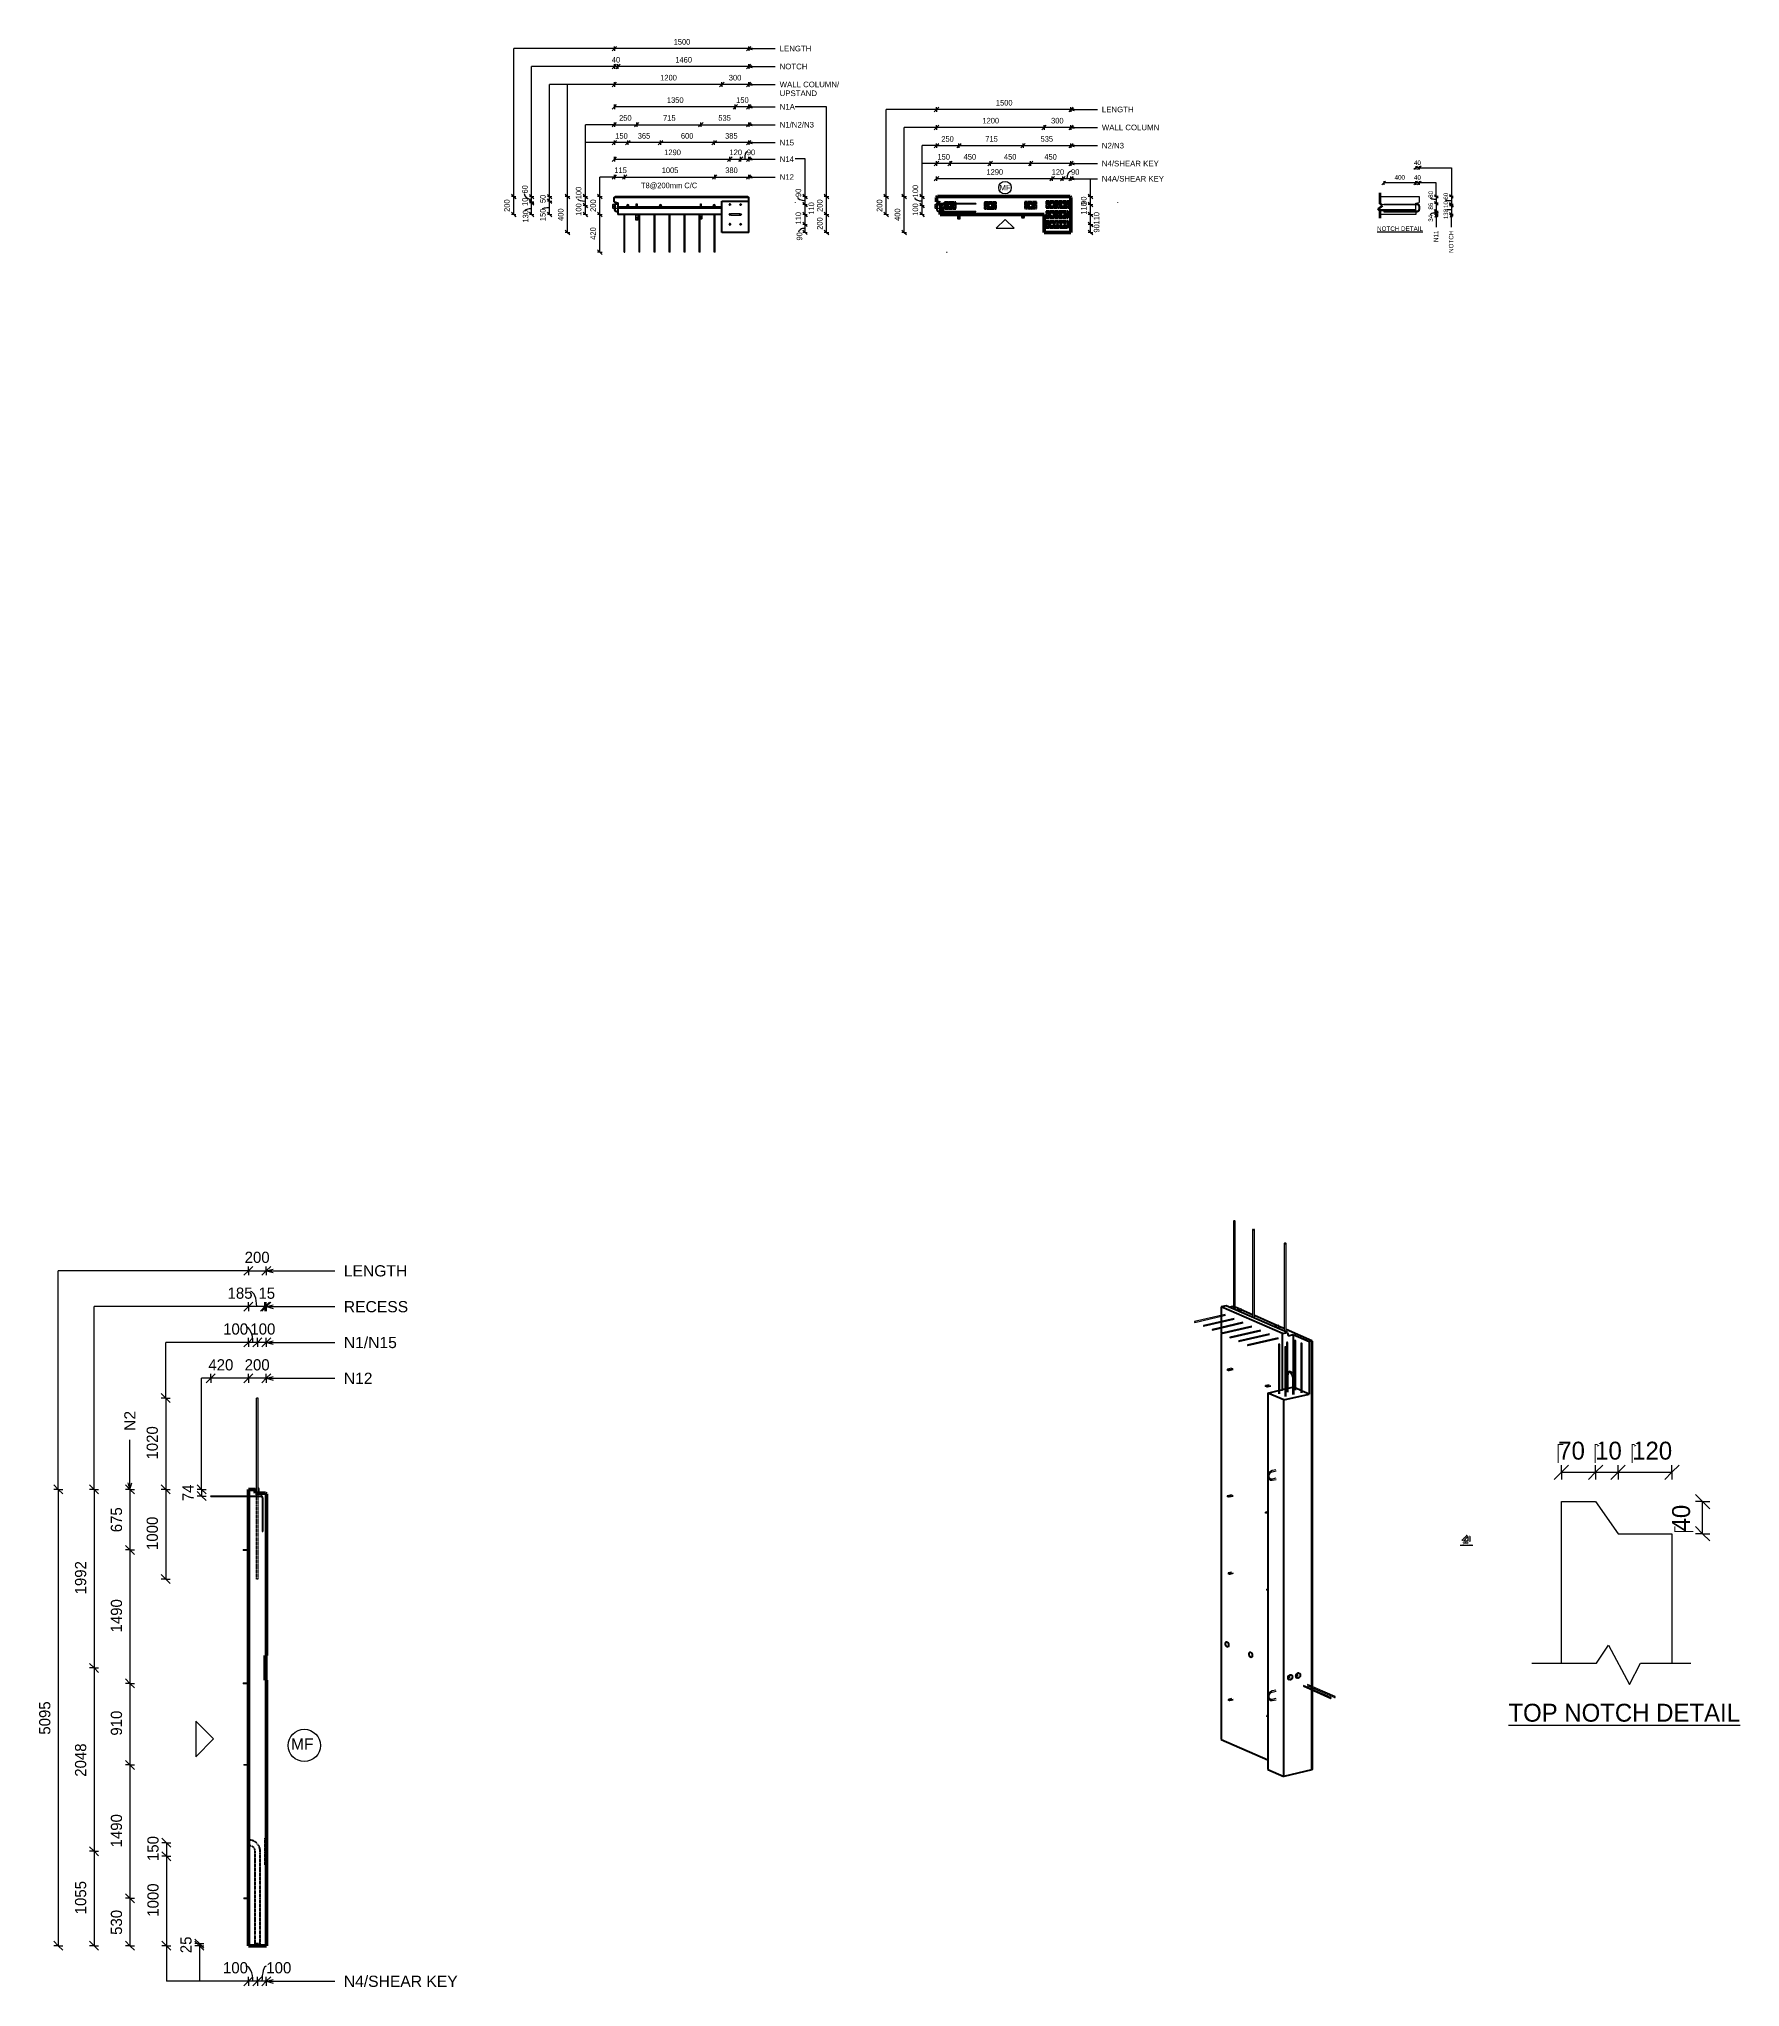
# Model space of a CAD drawing. Header units: millimetres. Extents: x 15597 to 34586, y -1856 to 19895.
import ezdxf

# ---------------------------------------------------------------- set-up
doc = ezdxf.new("R2010")
doc.units = ezdxf.units.MM
doc.linetypes.add('Dash', pattern=[6.36, 3.18, -3.18])
for name, color, linetype, lineweight in [('A-ANNO-DIMS', 211, 'Continuous', 9), ('A-ANNO-DIMS-25', 211, 'Continuous', 9), ('A-ANNO-DIMS-3', 211, 'Continuous', 9), ('A-ANNO-DIMS-50', 211, 'Continuous', 9), ('A-ANNO-DIMS-80', 211, 'Continuous', 9), ('A-DETL', 90, 'Continuous', 18), ('A-DETL-MBND', 5, 'Continuous', 18), ('A-DETL-THIN', 151, 'Continuous', 18), ('A-GENM', 13, 'Continuous', 18), ('A-WALL', 113, 'Continuous', 25), ('A-WALL-HDLN', 110, 'Dash', 25), ('G-ANNO-TEXT', 231, 'Continuous', 9), ('S-RBAR', 171, 'Continuous', 18)]:
    doc.layers.add(name, color=color, linetype=linetype, lineweight=lineweight)
doc.styles.add('Arial', font='arial.ttf', dxfattribs={"height": 125})
doc.styles.add('Arial_1', font='arial.ttf', dxfattribs={"height": 62.5})
doc.styles.add('Arial_2', font='arial.ttf', dxfattribs={"height": 50})
doc.styles.add('Arial_3', font='arial.ttf', dxfattribs={"height": 7.5})
doc.styles.add('Nirmala UI Semilight', font='NirmalaS.ttf', dxfattribs={"height": 125})
doc.styles.add('Nirmala UI Semilight_1', font='NirmalaS.ttf', dxfattribs={"height": 62.5})
doc.styles.add('Nirmala UI Semilight_2', font='NirmalaS.ttf', dxfattribs={"height": 50})
doc.styles.add('Nirmala UI Semilight_3', font='NirmalaS.ttf', dxfattribs={"height": 7.5})
doc.styles.add('Nirmala UI Semilight_4', font='NirmalaS.ttf', dxfattribs={"height": 200})
doc.styles.add('Nirmala UI Semilight_5', font='NirmalaS.ttf', dxfattribs={"height": 200})
doc.dimstyles.new('Arrow_Filled_-_2_5_NI_UI', dxfattribs={"dimscale": 304.8, "dimtxt": 130.920493, "dimasz": 0.328084, "dimexe": 0.164042, "dimexo": 0.0625, "dimgap": 0.164042, "dimtad": 1, "dimdec": 4, "dimzin": 0, "dimdsep": 46, "dimtxsty": 'Nirmala UI Semilight', "dimblk1": 'OBLIQUE', "dimblk2": 'OBLIQUE', "dimsah": 1, "dimcen": 0.09, "dimazin": 0, "dimtfac": 1, "dimtdec": 4, "dimtix": 1, "dimtmove": 0, "dimatfit": 3, "dimfxl": 0.164042, "dimfxlon": 1, "dimtvp": 1, "dimtolj": 1, "dimtzin": 0, "dimarcsym": 2})
doc.dimstyles.new('Arrow_Filled_-_2_5_NI_UI_1', dxfattribs={"dimscale": 304.8, "dimtxt": 130.920493, "dimasz": 0.328084, "dimexe": 0.164042, "dimexo": 0.0625, "dimgap": 0.164042, "dimtad": 1, "dimdec": 4, "dimzin": 0, "dimdsep": 46, "dimtxsty": 'Nirmala UI Semilight', "dimblk1": 'OBLIQUE', "dimblk2": 'OBLIQUE', "dimsah": 1, "dimcen": 0.09, "dimazin": 0, "dimtfac": 1, "dimtdec": 4, "dimtix": 1, "dimtmove": 2, "dimatfit": 3, "dimfxl": 0.164042, "dimfxlon": 1, "dimtvp": 1, "dimtolj": 1, "dimtzin": 0, "dimarcsym": 2})
doc.dimstyles.new('Arrow_Filled_-_2_5_NI_UI_2', dxfattribs={"dimscale": 304.8, "dimtxt": 130.920493, "dimasz": 0.328084, "dimexe": 0.164042, "dimexo": 0.0625, "dimgap": 0.164042, "dimtad": 1, "dimdec": 4, "dimzin": 0, "dimdsep": 46, "dimtxsty": 'Nirmala UI Semilight', "dimblk1": 'OBLIQUE', "dimblk2": 'OBLIQUE', "dimsah": 1, "dimcen": 0.09, "dimazin": 0, "dimtfac": 1, "dimtdec": 4, "dimtix": 1, "dimtmove": 1, "dimatfit": 3, "dimfxl": 0.164042, "dimfxlon": 1, "dimtvp": 1, "dimtolj": 1, "dimtzin": 0, "dimarcsym": 2})
doc.dimstyles.new('Arrow_Filled_-_2_5_NI_UI_3', dxfattribs={"dimscale": 304.8, "dimtxt": 65.460247, "dimasz": 0.164042, "dimexe": 0.082021, "dimexo": 0.0625, "dimgap": 0.082021, "dimtad": 1, "dimdec": 4, "dimzin": 0, "dimdsep": 46, "dimtxsty": 'Nirmala UI Semilight_1', "dimblk1": 'OBLIQUE', "dimblk2": 'OBLIQUE', "dimsah": 1, "dimcen": 0.09, "dimazin": 0, "dimtfac": 1, "dimtdec": 4, "dimtix": 1, "dimtmove": 0, "dimatfit": 3, "dimfxl": 0.082021, "dimfxlon": 1, "dimtvp": 1, "dimtolj": 1, "dimtzin": 0, "dimarcsym": 2})
doc.dimstyles.new('Arrow_Filled_-_2_5_NI_UI_4', dxfattribs={"dimscale": 304.8, "dimtxt": 65.460247, "dimasz": 0.164042, "dimexe": 0.082021, "dimexo": 0.0625, "dimgap": 0.082021, "dimtad": 1, "dimdec": 4, "dimzin": 0, "dimdsep": 46, "dimtxsty": 'Nirmala UI Semilight_1', "dimblk1": 'OBLIQUE', "dimblk2": 'OBLIQUE', "dimsah": 1, "dimcen": 0.09, "dimazin": 0, "dimtfac": 1, "dimtdec": 4, "dimtix": 1, "dimtmove": 1, "dimatfit": 3, "dimfxl": 0.082021, "dimfxlon": 1, "dimtvp": 1, "dimtolj": 1, "dimtzin": 0, "dimarcsym": 2})
doc.dimstyles.new('Arrow_Filled_-_2_5_NI_UI_5', dxfattribs={"dimscale": 304.8, "dimtxt": 65.460247, "dimasz": 0.164042, "dimexe": 0.082021, "dimexo": 0.0625, "dimgap": 0.082021, "dimtad": 1, "dimdec": 4, "dimzin": 0, "dimdsep": 46, "dimtxsty": 'Nirmala UI Semilight_1', "dimblk1": 'OBLIQUE', "dimblk2": 'OBLIQUE', "dimsah": 1, "dimcen": 0.09, "dimazin": 0, "dimtfac": 1, "dimtdec": 4, "dimtix": 1, "dimtmove": 2, "dimatfit": 3, "dimfxl": 0.082021, "dimfxlon": 1, "dimtvp": 1, "dimtolj": 1, "dimtzin": 0, "dimarcsym": 2})
doc.dimstyles.new('Arrow_Filled_-_2_5_NI_UI_6', dxfattribs={"dimscale": 304.8, "dimtxt": 7.85523, "dimasz": 0.019685, "dimexe": 0.009843, "dimexo": 0.0625, "dimgap": 0.009843, "dimtad": 1, "dimdec": 4, "dimzin": 0, "dimdsep": 46, "dimtxsty": 'Nirmala UI Semilight_3', "dimblk1": 'OBLIQUE', "dimblk2": 'OBLIQUE', "dimsah": 1, "dimcen": 0.09, "dimazin": 0, "dimtfac": 1, "dimtdec": 4, "dimtix": 1, "dimtmove": 0, "dimatfit": 3, "dimfxl": 0.009843, "dimfxlon": 1, "dimtvp": 1, "dimtolj": 1, "dimtzin": 0, "dimarcsym": 2})
doc.dimstyles.new('Arrow_Filled_-_2_5_NI_UI_7', dxfattribs={"dimscale": 304.8, "dimtxt": 209.472789, "dimasz": 0.524934, "dimexe": 0.262467, "dimexo": 0.0625, "dimgap": 0.262467, "dimtad": 1, "dimdec": 4, "dimzin": 0, "dimdsep": 46, "dimtxsty": 'Nirmala UI Semilight_4', "dimblk1": 'OBLIQUE', "dimblk2": 'OBLIQUE', "dimsah": 1, "dimcen": 0.09, "dimazin": 0, "dimtfac": 1, "dimtdec": 4, "dimtix": 1, "dimtmove": 2, "dimatfit": 3, "dimfxl": 0.262467, "dimfxlon": 1, "dimtvp": 1, "dimtolj": 1, "dimtzin": 0, "dimarcsym": 2})
doc.dimstyles.new('Arrow_Filled_-_2_5_NI_UI_8', dxfattribs={"dimscale": 304.8, "dimtxt": 209.472789, "dimasz": 0.524934, "dimexe": 0.262467, "dimexo": 0.0625, "dimgap": 0.262467, "dimtad": 1, "dimdec": 4, "dimzin": 0, "dimdsep": 46, "dimtxsty": 'Nirmala UI Semilight_4', "dimblk1": 'OBLIQUE', "dimblk2": 'OBLIQUE', "dimsah": 1, "dimcen": 0.09, "dimazin": 0, "dimtfac": 1, "dimtdec": 4, "dimtix": 1, "dimtmove": 0, "dimatfit": 3, "dimfxl": 0.262467, "dimfxlon": 1, "dimtvp": 1, "dimtolj": 1, "dimtzin": 0, "dimarcsym": 2})

msp = doc.modelspace()

# ---------------------------------------------------------------- texts
at = {"layer": 'G-ANNO-TEXT', "color": 7, "attachment_point": 1}
for s, insert, char_height, width, style in [('LENGTH', (23865.28493, 19818.69158), 62.5, 428.9028125, 'Arial_1'), ('NOTCH', (23865.28493, 19618.69158), 62.5, 376.793125, 'Arial_1'), ('WALL COLUMN/', (23865.28493, 19418.69158), 62.5, 805.6959375, 'Arial_1'), ('UPSTAND', (23865.28493, 19319.47283), 62.5, 505.063125, 'Arial_1'), ('N1A', (23865.28493, 19168.69158), 62.5, 204.4303125, 'Arial_1'), ('N1/N2/N3', (23865.28493, 18968.69158), 62.5, 462.9745312, 'Arial_1'), ('WALL COLUMN', (27462.18411, 18938.69158), 62.5, 775.6326562, 'Arial_1'), ('LENGTH', (27462.18411, 19138.69158), 62.5, 428.9028125, 'Arial_1'), ('N15', (23865.28493, 18768.69158), 62.5, 192.405, 'Arial_1'), ('N2/N3', (27462.18411, 18734.94158), 62.5, 298.6285938, 'Arial_1'), ('N14', (23865.28493, 18584.82738), 62.5, 192.405, 'Arial_1'), ('N4/SHEAR KEY', (27462.18411, 18534.82738), 62.5, 767.6157813, 'Arial_1'), ('40', (30946.82154, 18537.9943), 50, 91.392375, 'Nirmala UI Semilight_2'), ('N12', (23865.28493, 18384.82738), 62.5, 192.405, 'Arial_1'), ('N4A/SHEAR KEY', (27462.18411, 18365.7385), 62.5, 837.7634375, 'Arial_1'), ('400', (30730.25464, 18374.43991), 50, 136.286875, 'Nirmala UI Semilight_2'), ('40', (30946.82154, 18374.43991), 50, 91.392375, 'Nirmala UI Semilight_2'), ('MF', (26319.28911, 18265.77626), 62.5, 150.3164062, 'Arial_1'), ('\\LNOTCH DETAIL', (30534.4609, 17801.32875), 50, 622.1095, 'Arial_2'), ('LENGTH', (19000.01567, 6203.36482), 125, 857.805625, 'Arial'), ('RECESS', (19000.01567, 5803.36482), 125, 865.8225, 'Arial'), ('N1/N15', (19000.01567, 5403.36482), 125, 713.501875, 'Arial'), ('N12', (19000.01567, 5003.36482), 125, 384.81, 'Arial'), ('\\LTYPICAL CHAMFER DETAIL', (31463.79404, 3087.48198), 7.5, 166.9113375, 'Arial_3'), ('\\LTOP NOTCH DETAIL', (32000.70467, 1307.16895), 200, 2975.864, 'Nirmala UI Semilight_5'), ('MF', (18410.411, 920.88177), 125, 300.6328125, 'Arial'), ('N4/SHEAR KEY', (19000.01567, -1728.92467), 125, 1535.2315625, 'Arial')]:
    msp.add_mtext(s, dxfattribs=dict(at, insert=insert, char_height=char_height, width=width, style=style))
at = {"layer": 'G-ANNO-TEXT', "color": 7, "attachment_point": 1, "rotation": 90}
for s, insert, char_height, width, style in [('80', (31108.39679, 18120.89979), 50, 89.789, 'Nirmala UI Semilight_2'), ('86', (31108.39679, 17989.83049), 50, 89.789, 'Nirmala UI Semilight_2'), ('60', (31276.7396, 18100.51088), 50, 89.789, 'Nirmala UI Semilight_2'), ('10', (31276.7396, 18008.05743), 50, 76.962, 'Nirmala UI Semilight_2'), ('34', (31108.39679, 17854.64001), 50, 91.392375, 'Nirmala UI Semilight_2'), ('130', (31276.7396, 17881.70469), 50, 121.8565, 'Nirmala UI Semilight_2'), ('N11', (31167.62818, 17627.56958), 50, 153.924, 'Arial_2'), ('NOTCH', (31335.97098, 17505.96958), 50, 301.4345, 'Arial_2'), ('N2', (16549.43925, 4353.64986), 125, 268.5653125, 'Arial')]:
    msp.add_mtext(s, dxfattribs=dict(at, insert=insert, char_height=char_height, width=width, style=style))

# ---------------------------------------------------------------- blocks, each defined once
blk = doc.blocks.new('RR spread anchor face based - RR-SA-3_0-200-1726827-Elevation Right Copy 1')
at = {"layer": 'A-GENM'}
for p, q in [((18018, 3713), (18015, 3708)), ((18015, 3708), (18015, 3660)), ((18025, 3713), (18018, 3713)), ((18053, 3713), (18045, 3713)), ((18055, 3708), (18053, 3713)), ((18055, 3660), (18055, 3708))]:
    blk.add_line(p, q, dxfattribs=at)
blk = doc.blocks.new('RR spread anchor face based - RR-SA-2_5-150-1726819-Elevation Right Copy 1')
at = {"layer": 'A-GENM'}
for p, q in [((17885, 630), (17890, 630)), ((17885, 630), (17885, 620)), ((17890, 620), (17885, 620)), ((17890, 630), (17935, 630)), ((17890, 630), (17890, 620)), ((17935, 620), (17890, 620))]:
    blk.add_line(p, q, dxfattribs=at)
blk = doc.blocks.new('RR spread anchor face based - RR-SA-2_5-150-1876458-Elevation Right Copy 1')
at = {"layer": 'A-GENM'}
for p, q in [((17875, 1540), (17880, 1540)), ((17875, 1540), (17875, 1530)), ((17880, 1530), (17875, 1530)), ((17880, 1540), (17935, 1540)), ((17880, 1540), (17880, 1530)), ((17935, 1530), (17880, 1530))]:
    blk.add_line(p, q, dxfattribs=at)
blk = doc.blocks.new('RR spread anchor face based - RR-SA-3_0-200-1726827-Elevation Top')
at = {"layer": 'A-GENM'}
for p, q in [((4584, 18053), (4584, 18055)), ((4584, 18055), (4594, 18055)), ((4594, 18055), (4594, 18053)), ((4584, 18018), (4584, 18053)), ((4584, 18053), (4594, 18053)), ((4584, 18015), (4584, 18018)), ((4584, 18018), (4594, 18018)), ((4594, 18015), (4584, 18015)), ((4594, 18053), (4594, 18018)), ((4594, 18018), (4594, 18015))]:
    blk.add_line(p, q, dxfattribs=at)
blk = doc.blocks.new('RR spread anchor face based - RR-SA-2_5-150-1726819-Elevation Top')
at = {"layer": 'A-GENM'}
for p, q in [((5296, 17885), (5316, 17885)), ((5297, 17901), (5297, 17907)), ((5311, 17907), (5311, 17901)), ((5316, 17885), (5319, 17890)), ((5319, 17890), (5319, 17935))]:
    blk.add_line(p, q, dxfattribs=at)
for centre, start, end in [((5304, 17907), 0, 180), ((5304, 17901), 180, 0)]:
    blk.add_arc(centre, 7, start, end, dxfattribs=at)
blk = doc.blocks.new('12_7Ø_ Lifting Insert_COLUMN - 12_9Ø Lifting insert-1653171-Elevation Top')
at = {"layer": 'A-GENM', "flags": 128}
for points in [[(5739, 17942), (5737, 17942), (5731, 17942), (5722, 17942), (5710, 17942), (5697, 17942), (5683, 17942), (5669, 17942), (5657, 17942), (5648, 17942), (5641, 17942), (5639, 17942), (5639, 17942)], [(5639, 17929), (5641, 17929), (5647, 17929), (5656, 17929), (5667, 17929), (5681, 17929), (5695, 17929), (5708, 17929), (5720, 17929), (5730, 17929), (5736, 17929), (5739, 17929), (5739, 17929)]]:
    blk.add_lwpolyline(points, dxfattribs=at)
blk = doc.blocks.new('RR spread anchor face based - RR-SA-2_5-150-1876458-Elevation Top')
at = {"layer": 'A-GENM'}
for p, q in [((4574, 17935), (4574, 17880)), ((4574, 17880), (4576, 17875)), ((4576, 17875), (4601, 17875)), ((4582, 17891), (4582, 17897)), ((4596, 17897), (4596, 17891)), ((4601, 17875), (4604, 17880)), ((4604, 17880), (4604, 17935))]:
    blk.add_line(p, q, dxfattribs=at)
for centre, start, end in [((4589, 17935), 180.4107, 0), ((4589, 17897), 0, 180), ((4589, 17891), 180, 0)]:
    blk.add_arc(centre, 7, start, end, dxfattribs=at)
blk = doc.blocks.new('RR spread anchor face based - RR-SA-3_0-200-1876459-Elevation Top')
at = {"layer": 'A-GENM'}
for p, q in [((4324, 18045), (4319, 18043)), ((4319, 18043), (4319, 18008)), ((4319, 18008), (4324, 18005)), ((4341, 18045), (4324, 18045)), ((4324, 18005), (4339, 18005)), ((4347, 18005), (4379, 18005)), ((4379, 18045), (4351, 18045))]:
    blk.add_line(p, q, dxfattribs=at)
for centre, start, end in [((4341, 18025), 105, 255), ((4345, 18025), 280.9472, 79.0528)]:
    blk.add_arc(centre, 9, start, end, dxfattribs=at)
blk = doc.blocks.new('RR spread anchor face based - RR-SA-2_5-150-1726819-Elevation Top Copy 1')
at = {"layer": 'A-GENM'}
for p, q in [((4574, 17935), (4574, 17890)), ((4574, 17890), (4576, 17885)), ((4576, 17885), (4601, 17885)), ((4582, 17901), (4582, 17907)), ((4596, 17907), (4596, 17901)), ((4601, 17885), (4604, 17890)), ((4604, 17890), (4604, 17935))]:
    blk.add_line(p, q, dxfattribs=at)
for centre, start, end in [((4589, 17907), 0, 180), ((4589, 17901), 180, 0)]:
    blk.add_arc(centre, 7, start, end, dxfattribs=at)
blk = doc.blocks.new('RR spread anchor face based - RR-SA-2_5-150-1876458-Elevation Top Copy 1')
at = {"layer": 'A-GENM'}
for p, q in [((5289, 17935), (5289, 17904)), ((5289, 17904), (5291, 17899)), ((5291, 17899), (5316, 17899)), ((5297, 17915), (5297, 17921)), ((5311, 17921), (5311, 17915)), ((5316, 17899), (5319, 17904)), ((5319, 17904), (5319, 17935))]:
    blk.add_line(p, q, dxfattribs=at)
for centre, start, end in [((5304, 17921), 360, 180), ((5304, 17915), 180, 0)]:
    blk.add_arc(centre, 7, start, end, dxfattribs=at)
blk = doc.blocks.new('RR spread anchor face based - RR-SA-3_0-200-1876459-Elevation Top Copy 1')
at = {"layer": 'A-GENM'}
for p, q in [((4324, 18045), (4319, 18043)), ((4319, 18043), (4319, 18008)), ((4319, 18008), (4324, 18005)), ((4341, 18045), (4324, 18045)), ((4324, 18005), (4339, 18005)), ((4347, 18005), (4379, 18005)), ((4379, 18045), (4350, 18045)), ((4494, 18045), (4461, 18045)), ((4517, 18045), (4494, 18045)), ((4494, 18025), (4494, 18045)), ((4494, 18025), (4494, 18045)), ((4494, 18025), (4517, 18025)), ((4494, 18006), (4494, 18025)), ((4494, 18006), (4494, 18025))]:
    blk.add_line(p, q, dxfattribs=at)
for centre, start, end in [((4341, 18025), 105, 255), ((4345, 18025), 280.9472, 79.0528)]:
    blk.add_arc(centre, 9, start, end, dxfattribs=at)
blk = doc.blocks.new('Rebar Bar - Part 2291812411-431004-3D Ortho')
at = {"layer": 'S-RBAR'}
for p, q in [((17717, 5394), (17376, 5315)), ((17378, 5307), (17719, 5386))]:
    blk.add_line(p, q, dxfattribs=at)
for points in [[(17379, 5310, 0), (17379, 5311, 0), (17379, 5312, 0), (17378, 5313, 0), (17378, 5314, 0), (17377, 5315, 0), (17377, 5315, 0), (17376, 5315, 0), (17376, 5315, 0), (17375, 5315, 0), (17375, 5314, 0), (17375, 5313, 0), (17374, 5312, 0)], [(17374, 5312, 0), (17375, 5311, 0), (17375, 5310, 0), (17375, 5309, 0), (17376, 5308, 0), (17376, 5308, 0), (17377, 5307, 0), (17377, 5307, 0), (17378, 5307, 0), (17378, 5308, 0), (17379, 5308, 0), (17379, 5309, 0), (17379, 5310, 0)]]:
    blk.add_polyline3d(points, dxfattribs=at)
blk = doc.blocks.new('Rebar Bar - Part 2291812411-V1-3D Ortho')
at = {"layer": 'S-RBAR'}
for p, q in [((17619, 5437), (17277, 5358)), ((17279, 5350), (17620, 5429))]:
    blk.add_line(p, q, dxfattribs=at)
for points in [[(17281, 5353, 0), (17281, 5354, 0), (17280, 5355, 0), (17280, 5356, 0), (17279, 5357, 0), (17279, 5358, 0), (17278, 5358, 0), (17278, 5358, 0), (17277, 5358, 0), (17277, 5358, 0), (17276, 5357, 0), (17276, 5356, 0), (17276, 5355, 0)], [(17276, 5355, 0), (17276, 5354, 0), (17276, 5353, 0), (17277, 5352, 0), (17277, 5352, 0), (17278, 5351, 0), (17278, 5350, 0), (17279, 5350, 0), (17279, 5350, 0), (17280, 5351, 0), (17280, 5352, 0), (17281, 5352, 0), (17281, 5353, 0)]]:
    blk.add_polyline3d(points, dxfattribs=at)
blk = doc.blocks.new('Rebar Bar - Part 2031897438-431004-3D Ortho')
at = {"layer": 'S-RBAR'}
blk.add_line((17148, 1990), (17158, 1985), dxfattribs=at)
blk = doc.blocks.new('Rebar Bar - Part 3575411732-431004-3D Ortho')
at = {"layer": 'S-RBAR'}
for points in [[(17928, 1625, 0), (17923, 1621, 0), (17916, 1619, 0)], [(17919, 1628, 0), (17918, 1628, 0), (17917, 1627, 0)]]:
    blk.add_polyline3d(points, dxfattribs=at)
blk = doc.blocks.new('Rebar Bar - Part 2505259704-431004-3D Ortho')
at = {"layer": 'S-RBAR'}
for p, q in [((17925, 1637), (17921, 1629)), ((17928, 1625), (17931, 1632))]:
    blk.add_line(p, q, dxfattribs=at)
blk = doc.blocks.new('Rebar Bar - Part 202687746-431004-3D Ortho')
at = {"layer": 'S-RBAR'}
for p, q in [((17994, 1502), (18302, 1367)), ((18306, 1376), (17998, 1511))]:
    blk.add_line(p, q, dxfattribs=at)
for points in [[(18308, 1372, 0), (18308, 1373, 0), (18308, 1374, 0), (18307, 1375, 0), (18306, 1376, 0), (18305, 1376, 0), (18304, 1376, 0), (18303, 1376, 0), (18302, 1375, 0), (18301, 1374, 0), (18301, 1373, 0), (18300, 1372, 0), (18300, 1370, 0)], [(18300, 1370, 0), (18300, 1369, 0), (18301, 1368, 0), (18301, 1367, 0), (18302, 1367, 0), (18303, 1366, 0), (18304, 1367, 0), (18305, 1367, 0), (18306, 1368, 0), (18307, 1369, 0), (18308, 1370, 0), (18308, 1371, 0), (18308, 1372, 0)]]:
    blk.add_polyline3d(points, dxfattribs=at)
blk = doc.blocks.new('Rebar Bar - Part 202687746-V2-3D Ortho')
at = {"layer": 'S-RBAR'}
for p, q in [((18040, 1512), (18348, 1377)), ((18352, 1387), (18044, 1521))]:
    blk.add_line(p, q, dxfattribs=at)
for points in [[(18354, 1383, 0), (18354, 1384, 0), (18354, 1385, 0), (18353, 1386, 0), (18352, 1387, 0), (18351, 1387, 0), (18350, 1387, 0), (18349, 1386, 0), (18348, 1386, 0), (18347, 1385, 0), (18347, 1384, 0), (18346, 1382, 0), (18346, 1381, 0)], [(18346, 1381, 0), (18346, 1380, 0), (18347, 1379, 0), (18347, 1378, 0), (18348, 1377, 0), (18349, 1377, 0), (18350, 1377, 0), (18351, 1378, 0), (18352, 1378, 0), (18353, 1379, 0), (18354, 1380, 0), (18354, 1382, 0), (18354, 1383, 0)]]:
    blk.add_polyline3d(points, dxfattribs=at)
blk = doc.blocks.new('Rebar Bar - Part 3654878010-431004-3D Ortho')
at = {"layer": 'S-RBAR'}
for p, q in [((17968, 5330), (17968, 4779)), ((17984, 4779), (17984, 5330))]:
    blk.add_line(p, q, dxfattribs=at)
for points in [[(17971, 5332, 0), (17970, 5332, 0), (17969, 5331, 0), (17968, 5330, 0), (17968, 5330, 0), (17968, 5329, 0), (17969, 5329, 0), (17971, 5328, 0), (17973, 5328, 0), (17975, 5328, 0), (17977, 5328, 0), (17979, 5328, 0), (17981, 5328, 0)], [(17981, 5328, 0), (17982, 5328, 0), (17983, 5329, 0), (17984, 5330, 0), (17984, 5330, 0), (17983, 5331, 0), (17982, 5332, 0), (17981, 5332, 0), (17979, 5332, 0), (17977, 5333, 0), (17975, 5333, 0), (17973, 5332, 0), (17971, 5332, 0)]]:
    blk.add_polyline3d(points, dxfattribs=at)
blk = doc.blocks.new('Rebar Bar - Part 3654878010-V3-3D Ortho')
at = {"layer": 'S-RBAR'}
for p, q in [((17808, 5340), (17808, 4789)), ((17824, 5007), (17824, 5340))]:
    blk.add_line(p, q, dxfattribs=at)
for points in [[(17812, 5342, 0), (17810, 5342, 0), (17809, 5341, 0), (17808, 5341, 0), (17808, 5340, 0), (17809, 5339, 0), (17810, 5339, 0), (17811, 5338, 0), (17813, 5338, 0), (17815, 5338, 0), (17817, 5338, 0), (17819, 5338, 0), (17821, 5338, 0)], [(17821, 5338, 0), (17823, 5339, 0), (17824, 5339, 0), (17824, 5340, 0), (17824, 5341, 0), (17824, 5341, 0), (17823, 5342, 0), (17821, 5342, 0), (17820, 5343, 0), (17818, 5343, 0), (17815, 5343, 0), (17813, 5343, 0), (17812, 5342, 0)]]:
    blk.add_polyline3d(points, dxfattribs=at)
blk = doc.blocks.new('Rebar Bar - Part 974947352-431004-3D Ortho')
at = {"layer": 'S-RBAR'}
for p, q in [((17826, 1596), (17850, 1601)), ((17850, 1609), (17828, 1605)), ((17916, 1614), (17938, 1619)), ((17938, 1627), (17926, 1625))]:
    blk.add_line(p, q, dxfattribs=at)
blk = doc.blocks.new('Rebar Bar - Part 1814174108-431004-3D Ortho')
at = {"layer": 'S-RBAR'}
for p, q in [((17431, 6601), (17431, 5623)), ((17451, 5614), (17451, 6601))]:
    blk.add_line(p, q, dxfattribs=at)
for points in [[(17435, 6604, 0), (17434, 6603, 0), (17432, 6603, 0), (17431, 6602, 0), (17431, 6601, 0), (17432, 6600, 0), (17433, 6600, 0), (17435, 6599, 0), (17437, 6599, 0), (17440, 6598, 0), (17442, 6598, 0), (17445, 6598, 0), (17447, 6599, 0)], [(17447, 6599, 0), (17449, 6599, 0), (17450, 6600, 0), (17451, 6601, 0), (17451, 6602, 0), (17451, 6603, 0), (17449, 6603, 0), (17448, 6604, 0), (17445, 6604, 0), (17443, 6605, 0), (17440, 6605, 0), (17438, 6604, 0), (17435, 6604, 0)]]:
    blk.add_polyline3d(points, dxfattribs=at)
blk = doc.blocks.new('Rebar Bar - Part 1026889929-431004-3D Ortho')
at = {"layer": 'S-RBAR'}
for p, q in [((17217, 6695), (17217, 5717)), ((17237, 5708), (17237, 6695))]:
    blk.add_line(p, q, dxfattribs=at)
for points in [[(17221, 6698, 0), (17219, 6697, 0), (17218, 6697, 0), (17217, 6696, 0), (17217, 6695, 0), (17217, 6694, 0), (17219, 6694, 0), (17220, 6693, 0), (17223, 6693, 0), (17225, 6692, 0), (17228, 6692, 0), (17230, 6692, 0), (17233, 6693, 0)], [(17233, 6693, 0), (17234, 6693, 0), (17236, 6694, 0), (17237, 6695, 0), (17237, 6696, 0), (17236, 6697, 0), (17235, 6697, 0), (17233, 6698, 0), (17231, 6698, 0), (17228, 6699, 0), (17226, 6699, 0), (17223, 6698, 0), (17221, 6698, 0)]]:
    blk.add_polyline3d(points, dxfattribs=at)
blk = doc.blocks.new('RR spread anchor face based - RR-SA-3_0-200-1726827-3D Ortho')
at = {"layer": 'A-GENM'}
for p, q in [((17266, 5708), (17268, 5713)), ((17266, 5695), (17266, 5708)), ((17272, 5705), (17266, 5708)), ((17268, 5713), (17297, 5719)), ((17268, 5713), (17274, 5710)), ((17274, 5710), (17272, 5705)), ((17272, 5705), (17272, 5692)), ((17303, 5717), (17274, 5710)), ((17281, 5688), (17281, 5691)), ((17290, 5693), (17290, 5697)), ((17296, 5694), (17296, 5690)), ((17297, 5719), (17303, 5717)), ((17305, 5713), (17303, 5717)), ((17305, 5678), (17305, 5713))]:
    blk.add_line(p, q, dxfattribs=at)
for points in [[(17281, 5691, 0), (17281, 5693, 0), (17282, 5695, 0), (17283, 5697, 0), (17285, 5699, 0), (17287, 5700, 0), (17288, 5701, 0), (17290, 5701, 0), (17292, 5701, 0), (17294, 5700, 0), (17295, 5698, 0), (17295, 5696, 0), (17296, 5694, 0)], [(17287, 5686, 0), (17288, 5686, 0), (17289, 5688, 0), (17290, 5691, 0), (17290, 5693, 0)], [(17290, 5697, 0), (17290, 5699, 0), (17289, 5701, 0)], [(17296, 5690, 0), (17295, 5688, 0), (17295, 5686, 0), (17294, 5684, 0), (17293, 5683, 0)]]:
    blk.add_polyline3d(points, dxfattribs=at)
blk = doc.blocks.new('RR spread anchor face based - RR-SA-2_5-150-1726819-3D Ortho')
at = {"layer": 'A-GENM'}
for p, q in [((17159, 2769), (17157, 2768)), ((17157, 2768), (17172, 2761)), ((17157, 2768), (17157, 2758)), ((17172, 2752), (17157, 2758)), ((17196, 2778), (17159, 2769)), ((17172, 2761), (17177, 2762)), ((17172, 2761), (17172, 2752)), ((17177, 2752), (17172, 2752)), ((17173, 2769), (17177, 2770)), ((17177, 2762), (17213, 2770)), ((17177, 2762), (17177, 2752)), ((17213, 2760), (17177, 2752)), ((17186, 2767), (17181, 2766))]:
    blk.add_line(p, q, dxfattribs=at)
for points in [[(17181, 2766, 0), (17179, 2765, 0), (17177, 2765, 0), (17176, 2765, 0), (17174, 2765, 0), (17172, 2766, 0), (17171, 2766, 0), (17170, 2767, 0), (17170, 2767, 0), (17170, 2768, 0), (17170, 2768, 0), (17171, 2769, 0), (17173, 2769, 0)], [(17177, 2770, 0), (17179, 2771, 0), (17181, 2771, 0), (17183, 2771, 0), (17184, 2770, 0), (17186, 2770, 0), (17187, 2770, 0), (17188, 2769, 0), (17189, 2769, 0), (17188, 2768, 0), (17188, 2768, 0), (17187, 2767, 0), (17186, 2767, 0)]]:
    blk.add_polyline3d(points, dxfattribs=at)
blk = doc.blocks.new('RR spread anchor face based - RR-SA-2_5-150-V4-3D Ortho')
at = {"layer": 'A-GENM'}
for p, q in [((17580, 3448), (17577, 3446)), ((17577, 3446), (17592, 3440)), ((17577, 3437), (17577, 3446)), ((17592, 3430), (17577, 3437)), ((17602, 3453), (17580, 3448)), ((17592, 3440), (17598, 3440)), ((17592, 3430), (17592, 3440)), ((17598, 3431), (17592, 3430)), ((17593, 3448), (17598, 3449)), ((17598, 3440), (17602, 3441)), ((17598, 3440), (17598, 3431)), ((17602, 3431), (17598, 3431))]:
    blk.add_line(p, q, dxfattribs=at)
for points in [[(17601, 3444, 0), (17600, 3444, 0), (17598, 3444, 0), (17596, 3444, 0), (17594, 3444, 0), (17593, 3444, 0), (17592, 3445, 0), (17591, 3445, 0), (17590, 3446, 0), (17590, 3446, 0), (17591, 3447, 0), (17592, 3447, 0), (17593, 3448, 0)], [(17598, 3449, 0), (17600, 3449, 0), (17601, 3449, 0)]]:
    blk.add_polyline3d(points, dxfattribs=at)
blk = doc.blocks.new('RR spread anchor face based - RR-SA-2_5-150-V5-3D Ortho')
at = {"layer": 'A-GENM'}
for p, q in [((17580, 4860), (17577, 4859)), ((17577, 4859), (17592, 4852)), ((17577, 4849), (17577, 4859)), ((17592, 4843), (17577, 4849)), ((17616, 4869), (17580, 4860)), ((17592, 4852), (17598, 4853)), ((17592, 4843), (17592, 4852)), ((17598, 4843), (17592, 4843)), ((17593, 4860), (17598, 4861)), ((17598, 4853), (17634, 4861)), ((17598, 4853), (17598, 4843)), ((17634, 4851), (17598, 4843)), ((17606, 4858), (17601, 4857))]:
    blk.add_line(p, q, dxfattribs=at)
for points in [[(17601, 4857, 0), (17600, 4856, 0), (17598, 4856, 0), (17596, 4856, 0), (17594, 4856, 0), (17593, 4857, 0), (17592, 4857, 0), (17591, 4858, 0), (17590, 4858, 0), (17590, 4859, 0), (17591, 4859, 0), (17592, 4860, 0), (17593, 4860, 0)], [(17598, 4861, 0), (17600, 4862, 0), (17601, 4862, 0), (17603, 4862, 0), (17605, 4862, 0), (17606, 4861, 0), (17608, 4861, 0), (17609, 4860, 0), (17609, 4860, 0), (17609, 4859, 0), (17608, 4859, 0), (17608, 4858, 0), (17606, 4858, 0)]]:
    blk.add_polyline3d(points, dxfattribs=at)
blk = doc.blocks.new('12_7Ø_ Lifting Insert_COLUMN - 12_9Ø Lifting insert-1653171-3D Ortho')
at = {"layer": 'A-GENM'}
for p, q in [((17816, 4978), (17816, 4787)), ((17828, 4787), (17828, 4978)), ((17875, 4952), (17875, 4761))]:
    blk.add_line(p, q, dxfattribs=at)
for points in [[(17879, 4989, 0), (17878, 4992, 0), (17868, 5008, 0), (17856, 5017, 0), (17842, 5020, 0), (17830, 5015, 0), (17821, 5004, 0), (17816, 4988, 0), (17816, 4978, 0)], [(17875, 4952, 0), (17872, 4970, 0), (17866, 4987, 0), (17858, 5000, 0), (17849, 5006, 0), (17842, 5007, 0), (17836, 5003, 0), (17831, 4994, 0), (17828, 4979, 0), (17828, 4978, 0)]]:
    blk.add_polyline3d(points, dxfattribs=at)
blk = doc.blocks.new('12_7Ø_ Lifting Insert_COLUMN - 12_9Ø Lifting insert-V6-3D Ortho')
at = {"layer": 'A-GENM'}
for p, q in [((17690, 3920), (17648, 3910)), ((17690, 3825), (17648, 3815)), ((17651, 3897), (17693, 3907)), ((17651, 3803), (17693, 3812))]:
    blk.add_line(p, q, dxfattribs=at)
for points in [[(17648, 3910, 0), (17631, 3902, 0), (17616, 3888, 0), (17606, 3869, 0), (17603, 3848, 0), (17605, 3829, 0), (17615, 3813, 0), (17629, 3804, 0), (17646, 3802, 0), (17651, 3803, 0)], [(17648, 3815, 0), (17634, 3815, 0), (17623, 3822, 0), (17617, 3835, 0), (17616, 3852, 0), (17620, 3870, 0), (17631, 3885, 0), (17644, 3895, 0), (17651, 3897, 0)]]:
    blk.add_polyline3d(points, dxfattribs=at)
blk = doc.blocks.new('12_7Ø_ Lifting Insert_COLUMN - 12_9Ø Lifting insert-V7-3D Ortho')
at = {"layer": 'A-GENM'}
for p, q in [((17690, 1460), (17648, 1450)), ((17690, 1365), (17648, 1355)), ((17651, 1437), (17693, 1447)), ((17651, 1343), (17693, 1352))]:
    blk.add_line(p, q, dxfattribs=at)
for points in [[(17648, 1450, 0), (17631, 1442, 0), (17616, 1428, 0), (17606, 1409, 0), (17603, 1388, 0), (17605, 1369, 0), (17615, 1353, 0), (17629, 1344, 0), (17646, 1342, 0), (17651, 1343, 0)], [(17648, 1355, 0), (17634, 1355, 0), (17623, 1362, 0), (17617, 1375, 0), (17616, 1392, 0), (17620, 1410, 0), (17631, 1425, 0), (17644, 1435, 0), (17651, 1437, 0)]]:
    blk.add_polyline3d(points, dxfattribs=at)
blk = doc.blocks.new('RR spread anchor face based - RR-SA-2_5-150-1876458-3D Ortho')
at = {"layer": 'A-GENM'}
for p, q in [((17591, 2588), (17589, 2586)), ((17589, 2586), (17602, 2581)), ((17589, 2577), (17589, 2586)), ((17602, 2571), (17589, 2577)), ((17602, 2590), (17591, 2588))]:
    blk.add_line(p, q, dxfattribs=at)
blk = doc.blocks.new('RR spread anchor face based - RR-SA-2_5-150-V8-3D Ortho')
at = {"layer": 'A-GENM'}
for p, q in [((17151, 3630), (17149, 3628)), ((17149, 3628), (17163, 3622)), ((17149, 3628), (17149, 3619)), ((17163, 3613), (17149, 3619)), ((17196, 3640), (17151, 3630)), ((17163, 3622), (17169, 3622)), ((17163, 3622), (17163, 3613)), ((17169, 3613), (17163, 3613)), ((17165, 3630), (17169, 3631)), ((17169, 3622), (17213, 3633)), ((17213, 3623), (17169, 3613)), ((17169, 3622), (17169, 3613)), ((17178, 3627), (17173, 3626))]:
    blk.add_line(p, q, dxfattribs=at)
for points in [[(17173, 3626, 0), (17171, 3626, 0), (17169, 3626, 0), (17168, 3626, 0), (17166, 3626, 0), (17164, 3626, 0), (17163, 3627, 0), (17162, 3627, 0), (17162, 3628, 0), (17162, 3628, 0), (17162, 3629, 0), (17163, 3630, 0), (17165, 3630, 0)], [(17169, 3631, 0), (17171, 3631, 0), (17173, 3631, 0), (17175, 3631, 0), (17176, 3631, 0), (17178, 3631, 0), (17179, 3631, 0), (17180, 3630, 0), (17180, 3629, 0), (17180, 3629, 0), (17180, 3628, 0), (17179, 3628, 0), (17178, 3627, 0)], [(17209, 3635, 0), (17207, 3634, 0), (17205, 3634, 0), (17204, 3634, 0), (17202, 3634, 0), (17200, 3635, 0), (17199, 3635, 0), (17198, 3636, 0), (17198, 3636, 0), (17198, 3637, 0), (17198, 3637, 0), (17199, 3638, 0), (17201, 3638, 0)]]:
    blk.add_polyline3d(points, dxfattribs=at)
blk = doc.blocks.new('DIMBLOCK1-Elevation Right Copy 1')
at = {"layer": 'A-ANNO-DIMS-50'}
for p, q in [((17935, 4941), (17885, 4891)), ((17935, 4941), (17985, 4991)), ((17935, 4941), (17935, 4991)), ((18135, 4941), (17935, 4941)), ((17935, 4941), (17935, 4891)), ((18135, 4941), (18085, 4891)), ((18135, 4941), (18185, 4991)), ((18135, 4941), (18135, 4991)), ((18135, 4941), (18135, 4891))]:
    blk.add_line(p, q, dxfattribs=at)
at = {"layer": 'A-ANNO-DIMS-50', "color": 0, "insert": (17893, 5154), "char_height": 125, "width": 342.77, "attachment_point": 1, "line_spacing_factor": 1.142579, "style": 'Nirmala UI Semilight'}
blk.add_mtext('200', dxfattribs=at)
blk = doc.blocks.new('_Oblique')
at = {"color": 0, "linetype": 'ByBlock', "lineweight": -2}
blk.add_line((-0.5, -0.5), (0.5, 0.5), dxfattribs=at)
blk = doc.blocks.new('DIMBLOCK2-Elevation Right Copy 1')
at = {"layer": 'A-ANNO-DIMS-50'}
for p, q in [((17515, 4941), (17465, 4891)), ((17515, 4941), (17565, 4991)), ((17515, 4941), (17515, 4991)), ((17935, 4941), (17515, 4941)), ((17515, 4941), (17515, 4891)), ((17935, 4941), (17885, 4891)), ((17935, 4941), (17985, 4991)), ((17935, 4941), (17935, 4991)), ((17935, 4941), (17935, 4891))]:
    blk.add_line(p, q, dxfattribs=at)
at = {"layer": 'A-ANNO-DIMS-50', "color": 0, "insert": (17488, 5154), "char_height": 125, "width": 345.63, "attachment_point": 1, "line_spacing_factor": 1.142579, "style": 'Nirmala UI Semilight'}
blk.add_mtext('420', dxfattribs=at)
blk = doc.blocks.new('DIMBLOCK3-Elevation Right Copy 1')
at = {"layer": 'A-ANNO-DIMS-50'}
for p, q in [((18035, 5341), (17985, 5291)), ((18035, 5341), (18085, 5391)), ((18035, 5341), (18035, 5391)), ((18135, 5341), (18035, 5341)), ((18035, 5341), (18035, 5291)), ((18135, 5341), (18085, 5291)), ((18135, 5341), (18185, 5391)), ((18135, 5341), (18135, 5391)), ((18135, 5341), (18135, 5291))]:
    blk.add_line(p, q, dxfattribs=at)
at = {"layer": 'A-ANNO-DIMS-50', "color": 0, "insert": (17957, 5554), "char_height": 125, "width": 308.5, "attachment_point": 1, "line_spacing_factor": 1.142579, "style": 'Nirmala UI Semilight'}
blk.add_mtext('100', dxfattribs=at)
blk = doc.blocks.new('DIMBLOCK4-Elevation Right Copy 1')
at = {"layer": 'A-ANNO-DIMS-50'}
for p, q in [((17935, 5341), (17885, 5291)), ((17935, 5341), (17985, 5391)), ((17935, 5341), (17935, 5391)), ((18035, 5341), (17935, 5341)), ((17935, 5341), (17935, 5291)), ((18035, 5341), (17985, 5291)), ((18035, 5341), (18085, 5391)), ((18035, 5341), (18035, 5391)), ((18035, 5341), (18035, 5291))]:
    blk.add_line(p, q, dxfattribs=at)
blk.add_ellipse((17910, 5341), major_axis=(0, 169), ratio=0.445547, start_param=4.712389, end_param=6.283185, dxfattribs=at)
at = {"layer": 'A-ANNO-DIMS-50', "color": 0, "insert": (17653, 5554), "char_height": 125, "width": 308.5, "attachment_point": 1, "line_spacing_factor": 1.142579, "style": 'Nirmala UI Semilight'}
blk.add_mtext('100', dxfattribs=at)
blk = doc.blocks.new('DIMBLOCK5-Elevation Right Copy 1')
at = {"layer": 'A-ANNO-DIMS-50'}
for p, q in [((17412, 3700), (17362, 3750)), ((17412, 3700), (17362, 3700)), ((17412, 3700), (17412, 3626)), ((17412, 3700), (17462, 3650)), ((17412, 3700), (17462, 3700)), ((17412, 3626), (17362, 3676)), ((17412, 3626), (17362, 3626)), ((17412, 3626), (17462, 3576)), ((17412, 3626), (17462, 3626))]:
    blk.add_line(p, q, dxfattribs=at)
at = {"layer": 'A-ANNO-DIMS-50', "color": 0, "insert": (17199, 3569), "char_height": 125, "width": 225.66, "attachment_point": 1, "rotation": 90, "line_spacing_factor": 1.142579, "style": 'Nirmala UI Semilight'}
blk.add_mtext('74', dxfattribs=at)
blk = doc.blocks.new('DIMBLOCK6-Elevation Right Copy 1')
at = {"layer": 'A-ANNO-DIMS-50'}
for p, q in [((17012, 4720), (16962, 4770)), ((17012, 4720), (16962, 4720)), ((17012, 4720), (17012, 3700)), ((17012, 4720), (17062, 4670)), ((17012, 4720), (17062, 4720)), ((17012, 3700), (16962, 3750)), ((17012, 3700), (16962, 3700)), ((17012, 3700), (17062, 3650)), ((17012, 3700), (17062, 3700))]:
    blk.add_line(p, q, dxfattribs=at)
at = {"layer": 'A-ANNO-DIMS-50', "color": 0, "insert": (16799, 4034), "char_height": 125, "width": 422.75, "attachment_point": 1, "rotation": 90, "line_spacing_factor": 1.142579, "style": 'Nirmala UI Semilight'}
blk.add_mtext('1020', dxfattribs=at)
blk = doc.blocks.new('DIMBLOCK7-Elevation Right Copy 1')
at = {"layer": 'A-ANNO-DIMS-50'}
for p, q in [((17012, 3700), (16962, 3750)), ((17012, 3700), (16962, 3700)), ((17012, 3700), (17012, 2700)), ((17012, 3700), (17062, 3650)), ((17012, 3700), (17062, 3700)), ((17012, 2700), (16962, 2750)), ((17012, 2700), (16962, 2700)), ((17012, 2700), (17062, 2650)), ((17012, 2700), (17062, 2700))]:
    blk.add_line(p, q, dxfattribs=at)
at = {"layer": 'A-ANNO-DIMS-50', "color": 0, "insert": (16799, 3024), "char_height": 125, "width": 422.75, "attachment_point": 1, "rotation": 90, "line_spacing_factor": 1.142579, "style": 'Nirmala UI Semilight'}
blk.add_mtext('1000', dxfattribs=at)
blk = doc.blocks.new('DIMBLOCK8-Elevation Right Copy 1')
at = {"layer": 'A-ANNO-DIMS-50'}
for p, q in [((16612, 3700), (16562, 3750)), ((16612, 3700), (16562, 3700)), ((16612, 3700), (16612, 3025)), ((16612, 3700), (16662, 3650)), ((16612, 3700), (16662, 3700)), ((16612, 3025), (16562, 3075)), ((16612, 3025), (16562, 3025)), ((16612, 3025), (16662, 2975)), ((16612, 3025), (16662, 3025))]:
    blk.add_line(p, q, dxfattribs=at)
at = {"layer": 'A-ANNO-DIMS-50', "color": 0, "insert": (16399, 3222), "char_height": 125, "width": 337.06, "attachment_point": 1, "rotation": 90, "line_spacing_factor": 1.142579, "style": 'Nirmala UI Semilight'}
blk.add_mtext('675', dxfattribs=at)
blk = doc.blocks.new('DIMBLOCK9-Elevation Right Copy 1')
at = {"layer": 'A-ANNO-DIMS-50'}
for p, q in [((16612, 3025), (16562, 3075)), ((16612, 3025), (16562, 3025)), ((16612, 3025), (16612, 1535)), ((16612, 3025), (16662, 2975)), ((16612, 3025), (16662, 3025)), ((16612, 1535), (16562, 1585)), ((16612, 1535), (16562, 1535)), ((16612, 1535), (16662, 1485)), ((16612, 1535), (16662, 1535))]:
    blk.add_line(p, q, dxfattribs=at)
at = {"layer": 'A-ANNO-DIMS-50', "color": 0, "insert": (16399, 2103), "char_height": 125, "width": 425.61, "attachment_point": 1, "rotation": 90, "line_spacing_factor": 1.142579, "style": 'Nirmala UI Semilight'}
blk.add_mtext('1490', dxfattribs=at)
blk = doc.blocks.new('DIMBLOCK10-Elevation Right Copy 1')
at = {"layer": 'A-ANNO-DIMS-50'}
for p, q in [((16612, 1535), (16562, 1585)), ((16612, 1535), (16562, 1535)), ((16612, 1535), (16612, 625)), ((16612, 1535), (16662, 1485)), ((16612, 1535), (16662, 1535)), ((16612, 625), (16562, 675)), ((16612, 625), (16562, 625)), ((16612, 625), (16662, 575)), ((16612, 625), (16662, 625))]:
    blk.add_line(p, q, dxfattribs=at)
at = {"layer": 'A-ANNO-DIMS-50', "color": 0, "insert": (16399, 951), "char_height": 125, "width": 308.5, "attachment_point": 1, "rotation": 90, "line_spacing_factor": 1.142579, "style": 'Nirmala UI Semilight'}
blk.add_mtext('910', dxfattribs=at)
blk = doc.blocks.new('DIMBLOCK11-Elevation Right Copy 1')
at = {"layer": 'A-ANNO-DIMS-50'}
for p, q in [((16612, 625), (16562, 675)), ((16612, 625), (16562, 625)), ((16612, 625), (16612, -865)), ((16612, 625), (16662, 575)), ((16612, 625), (16662, 625)), ((16612, -865), (16562, -815)), ((16612, -865), (16562, -865)), ((16612, -865), (16662, -915)), ((16612, -865), (16662, -865))]:
    blk.add_line(p, q, dxfattribs=at)
at = {"layer": 'A-ANNO-DIMS-50', "color": 0, "insert": (16399, -297), "char_height": 125, "width": 425.61, "attachment_point": 1, "rotation": 90, "line_spacing_factor": 1.142579, "style": 'Nirmala UI Semilight'}
blk.add_mtext('1490', dxfattribs=at)
blk = doc.blocks.new('DIMBLOCK12-Elevation Right Copy 1')
at = {"layer": 'A-ANNO-DIMS-50'}
for p, q in [((16612, -865), (16562, -815)), ((16612, -865), (16562, -865)), ((16612, -865), (16612, -1395)), ((16612, -865), (16662, -915)), ((16612, -865), (16662, -865)), ((16612, -1395), (16562, -1345)), ((16612, -1395), (16562, -1395)), ((16612, -1395), (16662, -1445)), ((16612, -1395), (16662, -1395))]:
    blk.add_line(p, q, dxfattribs=at)
at = {"layer": 'A-ANNO-DIMS-50', "color": 0, "insert": (16399, -1273), "char_height": 125, "width": 342.77, "attachment_point": 1, "rotation": 90, "line_spacing_factor": 1.142579, "style": 'Nirmala UI Semilight'}
blk.add_mtext('530', dxfattribs=at)
blk = doc.blocks.new('DIMBLOCK13-Elevation Right Copy 1')
at = {"layer": 'A-ANNO-DIMS-50'}
for p, q in [((18120, 5741), (18070, 5691)), ((18135, 5741), (18085, 5691)), ((18120, 5741), (18170, 5791)), ((18120, 5741), (18120, 5791)), ((18135, 5741), (18120, 5741)), ((18120, 5741), (18120, 5691)), ((18135, 5741), (18185, 5791)), ((18135, 5741), (18135, 5791)), ((18135, 5741), (18135, 5691))]:
    blk.add_line(p, q, dxfattribs=at)
at = {"layer": 'A-ANNO-DIMS-50', "color": 0, "insert": (18047, 5954), "char_height": 125, "width": 194.24, "attachment_point": 1, "line_spacing_factor": 1.142579, "style": 'Nirmala UI Semilight'}
blk.add_mtext('15', dxfattribs=at)
blk = doc.blocks.new('DIMBLOCK14-Elevation Right Copy 1')
at = {"layer": 'A-ANNO-DIMS-50'}
for p, q in [((17935, 5741), (17885, 5691)), ((17935, 5741), (17985, 5791)), ((17935, 5741), (17935, 5791)), ((18120, 5741), (17935, 5741)), ((17935, 5741), (17935, 5691)), ((18120, 5741), (18070, 5691)), ((18120, 5741), (18170, 5791)), ((18120, 5741), (18120, 5791)), ((18120, 5741), (18120, 5691))]:
    blk.add_line(p, q, dxfattribs=at)
blk.add_ellipse((17959, 5741), major_axis=(0, 169), ratio=0.407669, start_param=4.712389, end_param=6.283185, dxfattribs=at)
at = {"layer": 'A-ANNO-DIMS-50', "color": 0, "insert": (17702, 5954), "char_height": 125, "width": 308.5, "attachment_point": 1, "line_spacing_factor": 1.142579, "style": 'Nirmala UI Semilight'}
blk.add_mtext('185', dxfattribs=at)
blk = doc.blocks.new('DIMBLOCK15-Elevation Right Copy 1')
at = {"layer": 'A-ANNO-DIMS-50'}
for p, q in [((16212, 3700), (16162, 3750)), ((16212, 3700), (16162, 3700)), ((16212, 3700), (16212, 1708)), ((16212, 3700), (16262, 3650)), ((16212, 3700), (16262, 3700)), ((16212, 1708), (16162, 1758)), ((16212, 1708), (16162, 1708)), ((16212, 1708), (16262, 1658)), ((16212, 1708), (16262, 1708))]:
    blk.add_line(p, q, dxfattribs=at)
at = {"layer": 'A-ANNO-DIMS-50', "color": 0, "insert": (15999, 2528), "char_height": 125, "width": 422.75, "attachment_point": 1, "rotation": 90, "line_spacing_factor": 1.142579, "style": 'Nirmala UI Semilight'}
blk.add_mtext('1992', dxfattribs=at)
blk = doc.blocks.new('DIMBLOCK16-Elevation Right Copy 1')
at = {"layer": 'A-ANNO-DIMS-50'}
for p, q in [((16212, 1708), (16162, 1758)), ((16212, 1708), (16162, 1708)), ((16212, 1708), (16212, -340)), ((16212, 1708), (16262, 1658)), ((16212, 1708), (16262, 1708)), ((16212, -340), (16162, -290)), ((16212, -340), (16162, -340)), ((16212, -340), (16262, -390)), ((16212, -340), (16262, -340))]:
    blk.add_line(p, q, dxfattribs=at)
at = {"layer": 'A-ANNO-DIMS-50', "color": 0, "insert": (15999, 492), "char_height": 125, "width": 459.89, "attachment_point": 1, "rotation": 90, "line_spacing_factor": 1.142579, "style": 'Nirmala UI Semilight'}
blk.add_mtext('2048', dxfattribs=at)
blk = doc.blocks.new('DIMBLOCK17-Elevation Right Copy 1')
at = {"layer": 'A-ANNO-DIMS-50'}
for p, q in [((16212, -340), (16162, -290)), ((16212, -340), (16162, -340)), ((16212, -340), (16212, -1395)), ((16212, -340), (16262, -390)), ((16212, -340), (16262, -340)), ((16212, -1395), (16162, -1345)), ((16212, -1395), (16162, -1395)), ((16212, -1395), (16262, -1445)), ((16212, -1395), (16262, -1395))]:
    blk.add_line(p, q, dxfattribs=at)
at = {"layer": 'A-ANNO-DIMS-50', "color": 0, "insert": (15999, -1044), "char_height": 125, "width": 422.75, "attachment_point": 1, "rotation": 90, "line_spacing_factor": 1.142579, "style": 'Nirmala UI Semilight'}
blk.add_mtext('1055', dxfattribs=at)
blk = doc.blocks.new('DIMBLOCK18-Elevation Right Copy 1')
at = {"layer": 'A-ANNO-DIMS-50'}
for p, q in [((15812, 3700), (15762, 3750)), ((15812, 3700), (15762, 3700)), ((15812, 3700), (15812, -1395)), ((15812, 3700), (15862, 3650)), ((15812, 3700), (15862, 3700)), ((15812, -1395), (15762, -1345)), ((15812, -1395), (15762, -1395)), ((15812, -1395), (15862, -1445)), ((15812, -1395), (15862, -1395))]:
    blk.add_line(p, q, dxfattribs=at)
at = {"layer": 'A-ANNO-DIMS-50', "color": 0, "insert": (15599, 962), "char_height": 125, "width": 457.03, "attachment_point": 1, "rotation": 90, "line_spacing_factor": 1.142579, "style": 'Nirmala UI Semilight'}
blk.add_mtext('5095', dxfattribs=at)
blk = doc.blocks.new('DIMBLOCK19-Elevation Right Copy 1')
at = {"layer": 'A-ANNO-DIMS-50'}
for p, q in [((17935, 6141), (17885, 6091)), ((17935, 6141), (17985, 6191)), ((17935, 6141), (17935, 6191)), ((17935, 6141), (18135, 6141)), ((17935, 6141), (17935, 6091)), ((18135, 6141), (18085, 6091)), ((18135, 6141), (18185, 6191)), ((18135, 6141), (18135, 6191)), ((18135, 6141), (18135, 6091))]:
    blk.add_line(p, q, dxfattribs=at)
at = {"layer": 'A-ANNO-DIMS-50', "color": 0, "insert": (17893, 6354), "char_height": 125, "width": 342.77, "attachment_point": 1, "line_spacing_factor": 1.142579, "style": 'Nirmala UI Semilight'}
blk.add_mtext('200', dxfattribs=at)
blk = doc.blocks.new('DIMBLOCK20-Elevation Right Copy 1')
at = {"layer": 'A-ANNO-DIMS-50'}
for p, q in [((18035, -1791), (17985, -1841)), ((18035, -1791), (18085, -1741)), ((18035, -1791), (18035, -1741)), ((18135, -1791), (18035, -1791)), ((18035, -1791), (18035, -1841)), ((18135, -1791), (18085, -1841)), ((18135, -1791), (18185, -1741)), ((18135, -1791), (18135, -1741)), ((18135, -1791), (18135, -1841))]:
    blk.add_line(p, q, dxfattribs=at)
blk.add_ellipse((18135, -1791), major_axis=(0, 169), ratio=0.290692, start_param=0, end_param=1.570796, dxfattribs=at)
at = {"layer": 'A-ANNO-DIMS-50', "color": 0, "insert": (18135, -1578), "char_height": 125, "width": 308.5, "attachment_point": 1, "line_spacing_factor": 1.142579, "style": 'Nirmala UI Semilight'}
blk.add_mtext('100', dxfattribs=at)
blk = doc.blocks.new('DIMBLOCK21-Elevation Right Copy 1')
at = {"layer": 'A-ANNO-DIMS-50'}
for p, q in [((17935, -1791), (17885, -1841)), ((17935, -1791), (17985, -1741)), ((17935, -1791), (17935, -1741)), ((18035, -1791), (17935, -1791)), ((17935, -1791), (17935, -1841)), ((18035, -1791), (17985, -1841)), ((18035, -1791), (18085, -1741)), ((18035, -1791), (18035, -1741)), ((18035, -1791), (18035, -1841))]:
    blk.add_line(p, q, dxfattribs=at)
blk.add_ellipse((17908, -1791), major_axis=(0, 169), ratio=0.458383, start_param=4.712389, end_param=6.283185, dxfattribs=at)
at = {"layer": 'A-ANNO-DIMS-50', "color": 0, "insert": (17651, -1578), "char_height": 125, "width": 308.5, "attachment_point": 1, "line_spacing_factor": 1.142579, "style": 'Nirmala UI Semilight'}
blk.add_mtext('100', dxfattribs=at)
blk = doc.blocks.new('DIMBLOCK22-Elevation Right Copy 1')
at = {"layer": 'A-ANNO-DIMS-50'}
for p, q in [((17020, -245), (16970, -195)), ((17020, -245), (16970, -245)), ((17020, -395), (16970, -345)), ((17020, -395), (16970, -395)), ((17020, -245), (17020, -395)), ((17020, -245), (17070, -295)), ((17020, -245), (17070, -245)), ((17020, -395), (17070, -445)), ((17020, -395), (17070, -395))]:
    blk.add_line(p, q, dxfattribs=at)
at = {"layer": 'A-ANNO-DIMS-50', "color": 0, "insert": (16807, -449), "char_height": 125, "width": 308.5, "attachment_point": 1, "rotation": 90, "line_spacing_factor": 1.142579, "style": 'Nirmala UI Semilight'}
blk.add_mtext('150', dxfattribs=at)
blk = doc.blocks.new('DIMBLOCK23-Elevation Right Copy 1')
at = {"layer": 'A-ANNO-DIMS-50'}
for p, q in [((17020, -395), (16970, -345)), ((17020, -395), (16970, -395)), ((17020, -395), (17020, -1395)), ((17020, -395), (17070, -445)), ((17020, -395), (17070, -395)), ((17020, -1395), (16970, -1345)), ((17020, -1395), (16970, -1395)), ((17020, -1395), (17070, -1445)), ((17020, -1395), (17070, -1395))]:
    blk.add_line(p, q, dxfattribs=at)
at = {"layer": 'A-ANNO-DIMS-50', "color": 0, "insert": (16807, -1071), "char_height": 125, "width": 422.75, "attachment_point": 1, "rotation": 90, "line_spacing_factor": 1.142579, "style": 'Nirmala UI Semilight'}
blk.add_mtext('1000', dxfattribs=at)
blk = doc.blocks.new('DIMBLOCK24-Elevation Right Copy 1')
at = {"layer": 'A-ANNO-DIMS-50'}
for p, q in [((17388, -1370), (17338, -1320)), ((17388, -1395), (17338, -1345)), ((17388, -1370), (17338, -1370)), ((17388, -1395), (17338, -1395)), ((17388, -1370), (17388, -1395)), ((17388, -1370), (17438, -1420)), ((17388, -1370), (17438, -1370)), ((17388, -1395), (17438, -1445)), ((17388, -1395), (17438, -1395))]:
    blk.add_line(p, q, dxfattribs=at)
at = {"layer": 'A-ANNO-DIMS-50', "color": 0, "insert": (17175, -1478), "char_height": 125, "width": 228.52, "attachment_point": 1, "rotation": 90, "line_spacing_factor": 1.142579, "style": 'Nirmala UI Semilight'}
blk.add_mtext('25', dxfattribs=at)
blk = doc.blocks.new('DIMBLOCK25-Elevation Top')
at = {"layer": 'A-ANNO-DIMS-25'}
for p, q in [((23135, 18737), (23110, 18712)), ((23135, 18737), (23160, 18762)), ((23135, 18737), (23135, 18762)), ((23520, 18737), (23135, 18737)), ((23135, 18737), (23135, 18712)), ((23520, 18737), (23495, 18712)), ((23520, 18737), (23545, 18762)), ((23520, 18737), (23520, 18762)), ((23520, 18737), (23520, 18712))]:
    blk.add_line(p, q, dxfattribs=at)
at = {"layer": 'A-ANNO-DIMS-25', "color": 0, "insert": (23256, 18844), "char_height": 62.5, "width": 171.39, "attachment_point": 1, "line_spacing_factor": 1.142579, "style": 'Nirmala UI Semilight_1'}
blk.add_mtext('385', dxfattribs=at)
blk = doc.blocks.new('DIMBLOCK26-Elevation Top')
at = {"layer": 'A-ANNO-DIMS-25'}
for p, q in [((22535, 18737), (22510, 18712)), ((22535, 18737), (22560, 18762)), ((22535, 18737), (22535, 18762)), ((23135, 18737), (22535, 18737)), ((22535, 18737), (22535, 18712)), ((23135, 18737), (23110, 18712)), ((23135, 18737), (23160, 18762)), ((23135, 18737), (23135, 18762)), ((23135, 18737), (23135, 18712))]:
    blk.add_line(p, q, dxfattribs=at)
at = {"layer": 'A-ANNO-DIMS-25', "color": 0, "insert": (22763, 18844), "char_height": 62.5, "width": 171.39, "attachment_point": 1, "line_spacing_factor": 1.142579, "style": 'Nirmala UI Semilight_1'}
blk.add_mtext('600', dxfattribs=at)
blk = doc.blocks.new('DIMBLOCK27-Elevation Top')
at = {"layer": 'A-ANNO-DIMS-25'}
for p, q in [((22170, 18737), (22145, 18712)), ((22170, 18737), (22195, 18762)), ((22170, 18737), (22170, 18762)), ((22535, 18737), (22170, 18737)), ((22170, 18737), (22170, 18712)), ((22535, 18737), (22510, 18712)), ((22535, 18737), (22560, 18762)), ((22535, 18737), (22535, 18762)), ((22535, 18737), (22535, 18712))]:
    blk.add_line(p, q, dxfattribs=at)
at = {"layer": 'A-ANNO-DIMS-25', "color": 0, "insert": (22281, 18844), "char_height": 62.5, "width": 171.39, "attachment_point": 1, "line_spacing_factor": 1.142579, "style": 'Nirmala UI Semilight_1'}
blk.add_mtext('365', dxfattribs=at)
blk = doc.blocks.new('DIMBLOCK28-Elevation Top')
at = {"layer": 'A-ANNO-DIMS-25'}
for p, q in [((22020, 18737), (21995, 18712)), ((22020, 18737), (22045, 18762)), ((22020, 18737), (22020, 18762)), ((22170, 18737), (22020, 18737)), ((22020, 18737), (22020, 18712)), ((22170, 18737), (22145, 18712)), ((22170, 18737), (22195, 18762)), ((22170, 18737), (22170, 18762)), ((22170, 18737), (22170, 18712))]:
    blk.add_line(p, q, dxfattribs=at)
at = {"layer": 'A-ANNO-DIMS-25', "color": 0, "insert": (22030, 18844), "char_height": 62.5, "width": 154.25, "attachment_point": 1, "line_spacing_factor": 1.142579, "style": 'Nirmala UI Semilight_1'}
blk.add_mtext('150', dxfattribs=at)
blk = doc.blocks.new('DIMBLOCK29-Elevation Top')
at = {"layer": 'A-ANNO-DIMS-25'}
for p, q in [((21697, 18035), (21672, 18060)), ((21697, 18035), (21672, 18035)), ((21697, 17935), (21672, 17960)), ((21697, 17935), (21672, 17935)), ((21697, 17935), (21697, 18035)), ((21697, 18035), (21722, 18010)), ((21697, 18035), (21722, 18035)), ((21697, 17935), (21722, 17910)), ((21697, 17935), (21722, 17935))]:
    blk.add_line(p, q, dxfattribs=at)
at = {"layer": 'A-ANNO-DIMS-25', "color": 0, "insert": (21590, 17921), "char_height": 62.5, "width": 154.25, "attachment_point": 1, "rotation": 90, "line_spacing_factor": 1.142579, "style": 'Nirmala UI Semilight_1'}
blk.add_mtext('100', dxfattribs=at)
blk = doc.blocks.new('DIMBLOCK30-Elevation Top')
at = {"layer": 'A-ANNO-DIMS-25'}
for p, q in [((21697, 18135), (21672, 18160)), ((21697, 18135), (21672, 18135)), ((21697, 18035), (21672, 18060)), ((21697, 18035), (21697, 18135)), ((21697, 18135), (21722, 18110)), ((21697, 18135), (21722, 18135)), ((21697, 18035), (21672, 18035)), ((21697, 18035), (21722, 18010)), ((21697, 18035), (21722, 18035))]:
    blk.add_line(p, q, dxfattribs=at)
blk.add_ellipse((21697, 18105), major_axis=(84.5, 0), ratio=0.233655, start_param=3.141593, end_param=4.712389, dxfattribs=at)
at = {"layer": 'A-ANNO-DIMS-25', "color": 0, "insert": (21590, 18105), "char_height": 62.5, "width": 154.25, "attachment_point": 1, "rotation": 90, "line_spacing_factor": 1.142579, "style": 'Nirmala UI Semilight_1'}
blk.add_mtext('100', dxfattribs=at)
blk = doc.blocks.new('DIMBLOCK31-Elevation Top')
at = {"layer": 'A-ANNO-DIMS-25'}
for p, q in [((22020, 18353), (21995, 18328)), ((22020, 18353), (22045, 18378)), ((22020, 18353), (22020, 18378)), ((22020, 18353), (22135, 18353)), ((22020, 18353), (22020, 18328)), ((22135, 18353), (22110, 18328)), ((22135, 18353), (22160, 18378)), ((22135, 18353), (22135, 18378)), ((22135, 18353), (22135, 18328))]:
    blk.add_line(p, q, dxfattribs=at)
at = {"layer": 'A-ANNO-DIMS-25', "color": 0, "insert": (22020, 18460), "char_height": 62.5, "width": 137.11, "attachment_point": 1, "line_spacing_factor": 1.142579, "style": 'Nirmala UI Semilight_1'}
blk.add_mtext('115', dxfattribs=at)
blk = doc.blocks.new('DIMBLOCK32-Elevation Top')
at = {"layer": 'A-ANNO-DIMS-25'}
for p, q in [((22135, 18353), (22110, 18328)), ((22135, 18353), (22160, 18378)), ((22135, 18353), (22135, 18378)), ((22135, 18353), (23140, 18353)), ((22135, 18353), (22135, 18328)), ((23140, 18353), (23115, 18328)), ((23140, 18353), (23165, 18378)), ((23140, 18353), (23140, 18378)), ((23140, 18353), (23140, 18328))]:
    blk.add_line(p, q, dxfattribs=at)
at = {"layer": 'A-ANNO-DIMS-25', "color": 0, "char_height": 62.5, "attachment_point": 1, "line_spacing_factor": 1.142579, "style": 'Nirmala UI Semilight_1'}
for s, insert, width in [('T8@200mm C/C', (22317, 18291), 769.81), ('1005', (22549, 18460), 211.38)]:
    blk.add_mtext(s, dxfattribs=dict(at, insert=insert, width=width))
blk = doc.blocks.new('DIMBLOCK33-Elevation Top')
at = {"layer": 'A-ANNO-DIMS-25'}
for p, q in [((23140, 18353), (23115, 18328)), ((23140, 18353), (23165, 18378)), ((23140, 18353), (23140, 18378)), ((23140, 18353), (23520, 18353)), ((23140, 18353), (23140, 18328)), ((23520, 18353), (23495, 18328)), ((23520, 18353), (23545, 18378)), ((23520, 18353), (23520, 18378)), ((23520, 18353), (23520, 18328))]:
    blk.add_line(p, q, dxfattribs=at)
at = {"layer": 'A-ANNO-DIMS-25', "color": 0, "insert": (23258, 18460), "char_height": 62.5, "width": 171.39, "attachment_point": 1, "line_spacing_factor": 1.142579, "style": 'Nirmala UI Semilight_1'}
blk.add_mtext('380', dxfattribs=at)
blk = doc.blocks.new('DIMBLOCK34-Elevation Top')
at = {"layer": 'A-ANNO-DIMS-25'}
for p, q in [((21858, 17935), (21833, 17960)), ((21858, 17935), (21833, 17935)), ((21858, 17515), (21858, 17935)), ((21858, 17935), (21883, 17910)), ((21858, 17935), (21883, 17935)), ((21858, 17515), (21833, 17540)), ((21858, 17515), (21833, 17515)), ((21858, 17515), (21883, 17490)), ((21858, 17515), (21883, 17515))]:
    blk.add_line(p, q, dxfattribs=at)
at = {"layer": 'A-ANNO-DIMS-25', "color": 0, "insert": (21752, 17653), "char_height": 62.5, "width": 172.82, "attachment_point": 1, "rotation": 90, "line_spacing_factor": 1.142579, "style": 'Nirmala UI Semilight_1'}
blk.add_mtext('420', dxfattribs=at)
blk = doc.blocks.new('DIMBLOCK35-Elevation Top')
at = {"layer": 'A-ANNO-DIMS-25'}
for p, q in [((21858, 18135), (21833, 18160)), ((21858, 18135), (21833, 18135)), ((21858, 17935), (21858, 18135)), ((21858, 18135), (21883, 18110)), ((21858, 18135), (21883, 18135)), ((21858, 17935), (21833, 17960)), ((21858, 17935), (21833, 17935)), ((21858, 17935), (21883, 17910)), ((21858, 17935), (21883, 17935))]:
    blk.add_line(p, q, dxfattribs=at)
at = {"layer": 'A-ANNO-DIMS-25', "color": 0, "insert": (21752, 17964), "char_height": 62.5, "width": 171.39, "attachment_point": 1, "rotation": 90, "line_spacing_factor": 1.142579, "style": 'Nirmala UI Semilight_1'}
blk.add_mtext('200', dxfattribs=at)
blk = doc.blocks.new('DIMBLOCK36-Elevation Top')
at = {"layer": 'A-ANNO-DIMS-25'}
for p, q in [((22020, 18937), (21995, 18912)), ((22020, 18937), (22045, 18962)), ((22020, 18937), (22020, 18962)), ((22020, 18937), (22270, 18937)), ((22020, 18937), (22020, 18912)), ((22270, 18937), (22245, 18912)), ((22270, 18937), (22295, 18962)), ((22270, 18937), (22270, 18962)), ((22270, 18937), (22270, 18912))]:
    blk.add_line(p, q, dxfattribs=at)
at = {"layer": 'A-ANNO-DIMS-25', "color": 0, "insert": (22073, 19044), "char_height": 62.5, "width": 171.39, "attachment_point": 1, "line_spacing_factor": 1.142579, "style": 'Nirmala UI Semilight_1'}
blk.add_mtext('250', dxfattribs=at)
blk = doc.blocks.new('DIMBLOCK37-Elevation Top')
at = {"layer": 'A-ANNO-DIMS-25'}
for p, q in [((22270, 18937), (22245, 18912)), ((22270, 18937), (22295, 18962)), ((22270, 18937), (22270, 18962)), ((22270, 18937), (22985, 18937)), ((22270, 18937), (22270, 18912)), ((22985, 18937), (22960, 18912)), ((22985, 18937), (23010, 18962)), ((22985, 18937), (22985, 18962)), ((22985, 18937), (22985, 18912))]:
    blk.add_line(p, q, dxfattribs=at)
at = {"layer": 'A-ANNO-DIMS-25', "color": 0, "insert": (22564, 19044), "char_height": 62.5, "width": 151.39, "attachment_point": 1, "line_spacing_factor": 1.142579, "style": 'Nirmala UI Semilight_1'}
blk.add_mtext('715', dxfattribs=at)
blk = doc.blocks.new('DIMBLOCK38-Elevation Top')
at = {"layer": 'A-ANNO-DIMS-25'}
for p, q in [((22985, 18937), (22960, 18912)), ((22985, 18937), (23010, 18962)), ((22985, 18937), (22985, 18962)), ((22985, 18937), (23520, 18937)), ((22985, 18937), (22985, 18912)), ((23520, 18937), (23495, 18912)), ((23520, 18937), (23545, 18962)), ((23520, 18937), (23520, 18962)), ((23520, 18937), (23520, 18912))]:
    blk.add_line(p, q, dxfattribs=at)
at = {"layer": 'A-ANNO-DIMS-25', "color": 0, "insert": (23181, 19044), "char_height": 62.5, "width": 171.39, "attachment_point": 1, "line_spacing_factor": 1.142579, "style": 'Nirmala UI Semilight_1'}
blk.add_mtext('535', dxfattribs=at)
blk = doc.blocks.new('DIMBLOCK39-Elevation Top')
at = {"layer": 'A-ANNO-DIMS-25'}
for p, q in [((23220, 19387), (23195, 19362)), ((23220, 19387), (23245, 19412)), ((23220, 19387), (23220, 19412)), ((23520, 19387), (23220, 19387)), ((23220, 19387), (23220, 19362)), ((23520, 19387), (23495, 19362)), ((23520, 19387), (23545, 19412)), ((23520, 19387), (23520, 19412)), ((23520, 19387), (23520, 19362))]:
    blk.add_line(p, q, dxfattribs=at)
at = {"layer": 'A-ANNO-DIMS-25', "color": 0, "insert": (23298, 19494), "char_height": 62.5, "width": 171.39, "attachment_point": 1, "line_spacing_factor": 1.142579, "style": 'Nirmala UI Semilight_1'}
blk.add_mtext('300', dxfattribs=at)
blk = doc.blocks.new('DIMBLOCK40-Elevation Top')
at = {"layer": 'A-ANNO-DIMS-25'}
for p, q in [((22020, 19387), (21995, 19362)), ((22020, 19387), (22045, 19412)), ((22020, 19387), (22020, 19412)), ((23220, 19387), (22020, 19387)), ((22020, 19387), (22020, 19362)), ((23220, 19387), (23195, 19362)), ((23220, 19387), (23245, 19412)), ((23220, 19387), (23220, 19412)), ((23220, 19387), (23220, 19362))]:
    blk.add_line(p, q, dxfattribs=at)
at = {"layer": 'A-ANNO-DIMS-25', "color": 0, "insert": (22532, 19494), "char_height": 62.5, "width": 211.38, "attachment_point": 1, "line_spacing_factor": 1.142579, "style": 'Nirmala UI Semilight_1'}
blk.add_mtext('1200', dxfattribs=at)
blk = doc.blocks.new('DIMBLOCK41-Elevation Top')
at = {"layer": 'A-ANNO-DIMS-25'}
for p, q in [((21497, 18135), (21472, 18160)), ((21497, 18135), (21472, 18135)), ((21497, 17735), (21497, 18135)), ((21497, 18135), (21522, 18110)), ((21497, 18135), (21522, 18135)), ((21497, 17735), (21472, 17760)), ((21497, 17735), (21472, 17735)), ((21497, 17735), (21522, 17710)), ((21497, 17735), (21522, 17735))]:
    blk.add_line(p, q, dxfattribs=at)
at = {"layer": 'A-ANNO-DIMS-25', "color": 0, "insert": (21390, 17863), "char_height": 62.5, "width": 172.82, "attachment_point": 1, "rotation": 90, "line_spacing_factor": 1.142579, "style": 'Nirmala UI Semilight_1'}
blk.add_mtext('400', dxfattribs=at)
blk = doc.blocks.new('DIMBLOCK42-Elevation Top')
at = {"layer": 'A-ANNO-DIMS-25'}
for p, q in [((21297, 18085), (21272, 18110)), ((21297, 18085), (21272, 18085)), ((21297, 17935), (21297, 18085)), ((21297, 18085), (21322, 18060)), ((21297, 18085), (21322, 18085)), ((21297, 17935), (21272, 17960)), ((21297, 17935), (21272, 17935)), ((21297, 17935), (21322, 17910)), ((21297, 17935), (21322, 17935))]:
    blk.add_line(p, q, dxfattribs=at)
blk.add_ellipse((21297, 17990), major_axis=(84.5, 0), ratio=0.243637, start_param=1.570796, end_param=3.141593, dxfattribs=at)
at = {"layer": 'A-ANNO-DIMS-25', "color": 0, "insert": (21190, 17861), "char_height": 62.5, "width": 154.25, "attachment_point": 1, "rotation": 90, "line_spacing_factor": 1.142579, "style": 'Nirmala UI Semilight_1'}
blk.add_mtext('150', dxfattribs=at)
blk = doc.blocks.new('DIMBLOCK43-Elevation Top')
at = {"layer": 'A-ANNO-DIMS-25'}
for p, q in [((21297, 18135), (21272, 18160)), ((21297, 18135), (21272, 18135)), ((21297, 18085), (21272, 18110)), ((21297, 18085), (21272, 18085)), ((21297, 18085), (21297, 18135)), ((21297, 18135), (21322, 18110)), ((21297, 18135), (21322, 18135)), ((21297, 18085), (21322, 18060)), ((21297, 18085), (21322, 18085))]:
    blk.add_line(p, q, dxfattribs=at)
at = {"layer": 'A-ANNO-DIMS-25', "color": 0, "insert": (21190, 18063), "char_height": 62.5, "width": 114.26, "attachment_point": 1, "rotation": 90, "line_spacing_factor": 1.142579, "style": 'Nirmala UI Semilight_1'}
blk.add_mtext('50', dxfattribs=at)
blk = doc.blocks.new('DIMBLOCK44-Elevation Top')
at = {"layer": 'A-ANNO-DIMS-25'}
for p, q in [((22020, 19787), (22045, 19812)), ((22020, 19787), (22020, 19812)), ((23520, 19787), (23545, 19812)), ((23520, 19787), (23520, 19812)), ((22020, 19787), (21995, 19762)), ((23520, 19787), (22020, 19787)), ((22020, 19787), (22020, 19762)), ((23520, 19787), (23495, 19762)), ((23520, 19787), (23520, 19762))]:
    blk.add_line(p, q, dxfattribs=at)
at = {"layer": 'A-ANNO-DIMS-25', "color": 0, "insert": (22682, 19894), "char_height": 62.5, "width": 211.38, "attachment_point": 1, "line_spacing_factor": 1.142579, "style": 'Nirmala UI Semilight_1'}
blk.add_mtext('1500', dxfattribs=at)
blk = doc.blocks.new('DIMBLOCK45-Elevation Top')
at = {"layer": 'A-ANNO-DIMS-25'}
for p, q in [((20897, 18135), (20872, 18160)), ((20897, 18135), (20872, 18135)), ((20897, 17935), (20897, 18135)), ((20897, 18135), (20922, 18110)), ((20897, 18135), (20922, 18135)), ((20897, 17935), (20872, 17960)), ((20897, 17935), (20872, 17935)), ((20897, 17935), (20922, 17910)), ((20897, 17935), (20922, 17935))]:
    blk.add_line(p, q, dxfattribs=at)
at = {"layer": 'A-ANNO-DIMS-25', "color": 0, "insert": (20790, 17964), "char_height": 62.5, "width": 171.39, "attachment_point": 1, "rotation": 90, "line_spacing_factor": 1.142579, "style": 'Nirmala UI Semilight_1'}
blk.add_mtext('200', dxfattribs=at)
blk = doc.blocks.new('DIMBLOCK46-Elevation Top')
at = {"layer": 'A-ANNO-DIMS-25'}
for p, q in [((23370, 19137), (23395, 19162)), ((23370, 19137), (23370, 19162)), ((23520, 19137), (23545, 19162)), ((23520, 19137), (23520, 19162)), ((23370, 19137), (23345, 19112)), ((23520, 19137), (23370, 19137)), ((23370, 19137), (23370, 19112)), ((23520, 19137), (23495, 19112)), ((23520, 19137), (23520, 19112))]:
    blk.add_line(p, q, dxfattribs=at)
at = {"layer": 'A-ANNO-DIMS-25', "color": 0, "insert": (23380, 19244), "char_height": 62.5, "width": 154.25, "attachment_point": 1, "line_spacing_factor": 1.142579, "style": 'Nirmala UI Semilight_1'}
blk.add_mtext('150', dxfattribs=at)
blk = doc.blocks.new('DIMBLOCK47-Elevation Top')
at = {"layer": 'A-ANNO-DIMS-25'}
for p, q in [((22020, 19137), (22045, 19162)), ((22020, 19137), (22020, 19162)), ((23370, 19137), (23395, 19162)), ((23370, 19137), (23370, 19162)), ((22020, 19137), (21995, 19112)), ((23370, 19137), (22020, 19137)), ((22020, 19137), (22020, 19112)), ((23370, 19137), (23345, 19112)), ((23370, 19137), (23370, 19112))]:
    blk.add_line(p, q, dxfattribs=at)
at = {"layer": 'A-ANNO-DIMS-25', "color": 0, "insert": (22607, 19244), "char_height": 62.5, "width": 211.38, "attachment_point": 1, "line_spacing_factor": 1.142579, "style": 'Nirmala UI Semilight_1'}
blk.add_mtext('1350', dxfattribs=at)
blk = doc.blocks.new('DIMBLOCK48-Elevation Top')
at = {"layer": 'A-ANNO-DIMS-25'}
for p, q in [((22060, 19587), (22035, 19562)), ((22060, 19587), (22085, 19612)), ((22060, 19587), (22060, 19612)), ((23520, 19587), (22060, 19587)), ((22060, 19587), (22060, 19562)), ((23520, 19587), (23495, 19562)), ((23520, 19587), (23545, 19612)), ((23520, 19587), (23520, 19612)), ((23520, 19587), (23520, 19562))]:
    blk.add_line(p, q, dxfattribs=at)
at = {"layer": 'A-ANNO-DIMS-25', "color": 0, "insert": (22701, 19694), "char_height": 62.5, "width": 212.81, "attachment_point": 1, "line_spacing_factor": 1.142579, "style": 'Nirmala UI Semilight_1'}
blk.add_mtext('1460', dxfattribs=at)
blk = doc.blocks.new('DIMBLOCK49-Elevation Top')
at = {"layer": 'A-ANNO-DIMS-25'}
for p, q in [((22020, 19587), (21995, 19562)), ((22020, 19587), (22045, 19612)), ((22020, 19587), (22020, 19612)), ((22060, 19587), (22020, 19587)), ((22020, 19587), (22020, 19562)), ((22060, 19587), (22035, 19562)), ((22060, 19587), (22085, 19612)), ((22060, 19587), (22060, 19612)), ((22060, 19587), (22060, 19562))]:
    blk.add_line(p, q, dxfattribs=at)
at = {"layer": 'A-ANNO-DIMS-25', "color": 0, "insert": (21992, 19694), "char_height": 62.5, "width": 115.69, "attachment_point": 1, "line_spacing_factor": 1.142579, "style": 'Nirmala UI Semilight_1'}
blk.add_mtext('40', dxfattribs=at)
blk = doc.blocks.new('DIMBLOCK50-Elevation Top')
at = {"layer": 'A-ANNO-DIMS-25'}
for p, q in [((21097, 18065), (21072, 18090)), ((21097, 18065), (21072, 18065)), ((21097, 17935), (21097, 18065)), ((21097, 18065), (21122, 18040)), ((21097, 18065), (21122, 18065)), ((21097, 17935), (21072, 17960)), ((21097, 17935), (21072, 17935)), ((21097, 17935), (21122, 17910)), ((21097, 17935), (21122, 17935))]:
    blk.add_line(p, q, dxfattribs=at)
blk.add_ellipse((21097, 17973), major_axis=(76.5, 0), ratio=0.353051, start_param=1.570796, end_param=3.141593, dxfattribs=at)
at = {"layer": 'A-ANNO-DIMS-25', "color": 0, "insert": (20998, 17845), "char_height": 62.5, "width": 154.25, "attachment_point": 1, "rotation": 90, "line_spacing_factor": 1.142579, "style": 'Nirmala UI Semilight_1'}
blk.add_mtext('130', dxfattribs=at)
blk = doc.blocks.new('DIMBLOCK51-Elevation Top')
at = {"layer": 'A-ANNO-DIMS-25'}
for p, q in [((21097, 18075), (21072, 18100)), ((21097, 18065), (21072, 18090)), ((21097, 18075), (21072, 18075)), ((21097, 18065), (21072, 18065)), ((21097, 18065), (21097, 18075)), ((21097, 18075), (21122, 18050)), ((21097, 18075), (21122, 18075)), ((21097, 18065), (21122, 18040)), ((21097, 18065), (21122, 18065))]:
    blk.add_line(p, q, dxfattribs=at)
at = {"layer": 'A-ANNO-DIMS-25', "color": 0, "insert": (20990, 18030), "char_height": 62.5, "width": 97.12, "attachment_point": 1, "rotation": 90, "line_spacing_factor": 1.142579, "style": 'Nirmala UI Semilight_1'}
blk.add_mtext('10', dxfattribs=at)
blk = doc.blocks.new('DIMBLOCK52-Elevation Top')
at = {"layer": 'A-ANNO-DIMS-25'}
for p, q in [((21097, 18135), (21072, 18160)), ((21097, 18135), (21072, 18135)), ((21097, 18075), (21072, 18100)), ((21097, 18075), (21072, 18075)), ((21097, 18075), (21097, 18135)), ((21097, 18135), (21122, 18110)), ((21097, 18135), (21122, 18135)), ((21097, 18075), (21122, 18050)), ((21097, 18075), (21122, 18075))]:
    blk.add_line(p, q, dxfattribs=at)
blk.add_ellipse((21097, 18169), major_axis=(84.5, 0), ratio=0.755484, start_param=3.141593, end_param=4.712389, dxfattribs=at)
at = {"layer": 'A-ANNO-DIMS-25', "color": 0, "insert": (20990, 18169), "char_height": 62.5, "width": 114.26, "attachment_point": 1, "rotation": 90, "line_spacing_factor": 1.142579, "style": 'Nirmala UI Semilight_1'}
blk.add_mtext('60', dxfattribs=at)
blk = doc.blocks.new('DIMBLOCK53-Elevation Top')
at = {"layer": 'A-ANNO-DIMS-25'}
for p, q in [((22020, 18553), (21995, 18528)), ((22020, 18553), (22045, 18578)), ((22020, 18553), (22020, 18578)), ((22020, 18553), (23310, 18553)), ((22020, 18553), (22020, 18528)), ((23310, 18553), (23285, 18528)), ((23310, 18553), (23335, 18578)), ((23310, 18553), (23310, 18578)), ((23310, 18553), (23310, 18528))]:
    blk.add_line(p, q, dxfattribs=at)
at = {"layer": 'A-ANNO-DIMS-25', "color": 0, "insert": (22577, 18660), "char_height": 62.5, "width": 211.38, "attachment_point": 1, "line_spacing_factor": 1.142579, "style": 'Nirmala UI Semilight_1'}
blk.add_mtext('1290', dxfattribs=at)
blk = doc.blocks.new('DIMBLOCK54-Elevation Top')
at = {"layer": 'A-ANNO-DIMS-25'}
for p, q in [((23310, 18553), (23285, 18528)), ((23310, 18553), (23335, 18578)), ((23310, 18553), (23310, 18578)), ((23310, 18553), (23430, 18553)), ((23310, 18553), (23310, 18528)), ((23430, 18553), (23405, 18528)), ((23430, 18553), (23455, 18578)), ((23430, 18553), (23430, 18578)), ((23430, 18553), (23430, 18528))]:
    blk.add_line(p, q, dxfattribs=at)
at = {"layer": 'A-ANNO-DIMS-25', "color": 0, "insert": (23306, 18660), "char_height": 62.5, "width": 154.25, "attachment_point": 1, "line_spacing_factor": 1.142579, "style": 'Nirmala UI Semilight_1'}
blk.add_mtext('120', dxfattribs=at)
blk = doc.blocks.new('DIMBLOCK55-Elevation Top')
at = {"layer": 'A-ANNO-DIMS-25'}
for p, q in [((23430, 18553), (23405, 18528)), ((23430, 18553), (23455, 18578)), ((23430, 18553), (23430, 18578)), ((23430, 18553), (23520, 18553)), ((23430, 18553), (23430, 18528)), ((23520, 18553), (23495, 18528)), ((23520, 18553), (23545, 18578)), ((23520, 18553), (23520, 18578)), ((23520, 18553), (23520, 18528))]:
    blk.add_line(p, q, dxfattribs=at)
blk.add_ellipse((23499, 18553), major_axis=(0, 84.5), ratio=0.281871, start_param=0, end_param=1.570796, dxfattribs=at)
at = {"layer": 'A-ANNO-DIMS-25', "color": 0, "insert": (23499, 18660), "char_height": 62.5, "width": 114.26, "attachment_point": 1, "line_spacing_factor": 1.142579, "style": 'Nirmala UI Semilight_1'}
blk.add_mtext('90', dxfattribs=at)
blk = doc.blocks.new('DIMBLOCK56-Elevation Top')
at = {"layer": 'A-ANNO-DIMS-25'}
for p, q in [((24149, 17825), (24124, 17850)), ((24149, 17825), (24124, 17825)), ((24149, 17735), (24124, 17760)), ((24149, 17735), (24124, 17735)), ((24149, 17735), (24149, 17825)), ((24149, 17825), (24174, 17800)), ((24149, 17825), (24174, 17825)), ((24149, 17735), (24174, 17710)), ((24149, 17735), (24174, 17735))]:
    blk.add_line(p, q, dxfattribs=at)
blk.add_ellipse((24149, 17739), major_axis=(71.5, 0), ratio=0.574619, start_param=1.570796, end_param=3.141593, dxfattribs=at)
at = {"layer": 'A-ANNO-DIMS-25', "color": 0, "insert": (24055, 17644), "char_height": 62.5, "width": 114.26, "attachment_point": 1, "rotation": 90, "line_spacing_factor": 1.142579, "style": 'Nirmala UI Semilight_1'}
blk.add_mtext('90', dxfattribs=at)
blk = doc.blocks.new('DIMBLOCK57-Elevation Top')
at = {"layer": 'A-ANNO-DIMS-25'}
for p, q in [((24149, 17935), (24124, 17960)), ((24149, 17935), (24124, 17935)), ((24149, 17825), (24124, 17850)), ((24149, 17825), (24149, 17935)), ((24149, 17935), (24174, 17910)), ((24149, 17935), (24174, 17935)), ((24149, 17825), (24124, 17825)), ((24149, 17825), (24174, 17800)), ((24149, 17825), (24174, 17825))]:
    blk.add_line(p, q, dxfattribs=at)
at = {"layer": 'A-ANNO-DIMS-25', "color": 0, "insert": (24043, 17823), "char_height": 62.5, "width": 137.11, "attachment_point": 1, "rotation": 90, "line_spacing_factor": 1.142579, "style": 'Nirmala UI Semilight_1'}
blk.add_mtext('110', dxfattribs=at)
blk = doc.blocks.new('DIMBLOCK58-Elevation Top')
at = {"layer": 'A-ANNO-DIMS-25'}
for p, q in [((24149, 18045), (24124, 18070)), ((24149, 18045), (24124, 18045)), ((24149, 17935), (24124, 17960)), ((24149, 17935), (24124, 17935)), ((24149, 17935), (24149, 18045)), ((24149, 18045), (24174, 18020)), ((24149, 18045), (24174, 18045)), ((24149, 17935), (24174, 17910)), ((24149, 17935), (24174, 17935))]:
    blk.add_line(p, q, dxfattribs=at)
at = {"layer": 'A-ANNO-DIMS-25', "color": 0, "insert": (24188, 17933), "char_height": 62.5, "width": 137.11, "attachment_point": 1, "rotation": 90, "line_spacing_factor": 1.142579, "style": 'Nirmala UI Semilight_1'}
blk.add_mtext('110', dxfattribs=at)
blk = doc.blocks.new('DIMBLOCK59-Elevation Top')
at = {"layer": 'A-ANNO-DIMS-25'}
for p, q in [((24149, 18135), (24124, 18160)), ((24149, 18135), (24124, 18135)), ((24149, 18045), (24124, 18070)), ((24149, 18045), (24149, 18135)), ((24149, 18135), (24174, 18110)), ((24149, 18135), (24174, 18135)), ((24149, 18045), (24124, 18045)), ((24149, 18045), (24174, 18020)), ((24149, 18045), (24174, 18045))]:
    blk.add_line(p, q, dxfattribs=at)
blk.add_ellipse((24149, 18130), major_axis=(84.5, 0), ratio=0.472577, start_param=3.141593, end_param=4.712389, dxfattribs=at)
at = {"layer": 'A-ANNO-DIMS-25', "color": 0, "insert": (24043, 18130), "char_height": 62.5, "width": 114.26, "attachment_point": 1, "rotation": 90, "line_spacing_factor": 1.142579, "style": 'Nirmala UI Semilight_1'}
blk.add_mtext('90', dxfattribs=at)
blk = doc.blocks.new('DIMBLOCK60-Elevation Top')
at = {"layer": 'A-ANNO-DIMS-25'}
for p, q in [((24389, 17935), (24364, 17960)), ((24389, 17935), (24364, 17935)), ((24389, 17735), (24389, 17935)), ((24389, 17935), (24414, 17910)), ((24389, 17935), (24414, 17935)), ((24389, 17735), (24364, 17760)), ((24389, 17735), (24364, 17735)), ((24389, 17735), (24414, 17710)), ((24389, 17735), (24414, 17735))]:
    blk.add_line(p, q, dxfattribs=at)
at = {"layer": 'A-ANNO-DIMS-25', "color": 0, "insert": (24282, 17764), "char_height": 62.5, "width": 171.39, "attachment_point": 1, "rotation": 90, "line_spacing_factor": 1.142579, "style": 'Nirmala UI Semilight_1'}
blk.add_mtext('200', dxfattribs=at)
blk = doc.blocks.new('DIMBLOCK61-Elevation Top')
at = {"layer": 'A-ANNO-DIMS-25'}
for p, q in [((24389, 18135), (24364, 18160)), ((24389, 18135), (24364, 18135)), ((24389, 17935), (24389, 18135)), ((24389, 18135), (24414, 18110)), ((24389, 18135), (24414, 18135)), ((24389, 17935), (24364, 17960)), ((24389, 17935), (24364, 17935)), ((24389, 17935), (24414, 17910)), ((24389, 17935), (24414, 17935))]:
    blk.add_line(p, q, dxfattribs=at)
at = {"layer": 'A-ANNO-DIMS-25', "color": 0, "insert": (24282, 17964), "char_height": 62.5, "width": 171.39, "attachment_point": 1, "rotation": 90, "line_spacing_factor": 1.142579, "style": 'Nirmala UI Semilight_1'}
blk.add_mtext('200', dxfattribs=at)
blk = doc.blocks.new('DIMBLOCK62-Elevation Top Copy 1')
at = {"layer": 'A-ANNO-DIMS-25'}
for p, q in [((26817, 18907), (26842, 18932)), ((26817, 18907), (26817, 18932)), ((27117, 18907), (27142, 18932)), ((27117, 18907), (27117, 18932)), ((26817, 18907), (26792, 18882)), ((27117, 18907), (26817, 18907)), ((26817, 18907), (26817, 18882)), ((27117, 18907), (27092, 18882)), ((27117, 18907), (27117, 18882))]:
    blk.add_line(p, q, dxfattribs=at)
at = {"layer": 'A-ANNO-DIMS-25', "color": 0, "insert": (26895, 19014), "char_height": 62.5, "width": 171.39, "attachment_point": 1, "line_spacing_factor": 1.142579, "style": 'Nirmala UI Semilight_1'}
blk.add_mtext('300', dxfattribs=at)
blk = doc.blocks.new('DIMBLOCK63-Elevation Top Copy 1')
at = {"layer": 'A-ANNO-DIMS-25'}
for p, q in [((25617, 18907), (25642, 18932)), ((25617, 18907), (25617, 18932)), ((26817, 18907), (26842, 18932)), ((26817, 18907), (26817, 18932)), ((25617, 18907), (25592, 18882)), ((26817, 18907), (25617, 18907)), ((25617, 18907), (25617, 18882)), ((26817, 18907), (26792, 18882)), ((26817, 18907), (26817, 18882))]:
    blk.add_line(p, q, dxfattribs=at)
at = {"layer": 'A-ANNO-DIMS-25', "color": 0, "insert": (26129, 19014), "char_height": 62.5, "width": 211.38, "attachment_point": 1, "line_spacing_factor": 1.142579, "style": 'Nirmala UI Semilight_1'}
blk.add_mtext('1200', dxfattribs=at)
blk = doc.blocks.new('DIMBLOCK64-Elevation Top Copy 1')
at = {"layer": 'A-ANNO-DIMS-25'}
for p, q in [((25255, 18135), (25230, 18160)), ((25255, 18135), (25230, 18135)), ((25255, 17735), (25255, 18135)), ((25255, 18135), (25280, 18110)), ((25255, 18135), (25280, 18135)), ((25255, 17735), (25230, 17760)), ((25255, 17735), (25230, 17735)), ((25255, 17735), (25280, 17710)), ((25255, 17735), (25280, 17735))]:
    blk.add_line(p, q, dxfattribs=at)
at = {"layer": 'A-ANNO-DIMS-25', "color": 0, "insert": (25149, 17863), "char_height": 62.5, "width": 172.82, "attachment_point": 1, "rotation": 90, "line_spacing_factor": 1.142579, "style": 'Nirmala UI Semilight_1'}
blk.add_mtext('400', dxfattribs=at)
blk = doc.blocks.new('DIMBLOCK65-Elevation Top Copy 1')
at = {"layer": 'A-ANNO-DIMS-25'}
for p, q in [((25617, 19107), (25592, 19082)), ((25617, 19107), (25642, 19132)), ((25617, 19107), (25617, 19132)), ((27117, 19107), (25617, 19107)), ((25617, 19107), (25617, 19082)), ((27117, 19107), (27092, 19082)), ((27117, 19107), (27142, 19132)), ((27117, 19107), (27117, 19132)), ((27117, 19107), (27117, 19082))]:
    blk.add_line(p, q, dxfattribs=at)
at = {"layer": 'A-ANNO-DIMS-25', "color": 0, "insert": (26279, 19214), "char_height": 62.5, "width": 211.38, "attachment_point": 1, "line_spacing_factor": 1.142579, "style": 'Nirmala UI Semilight_1'}
blk.add_mtext('1500', dxfattribs=at)
blk = doc.blocks.new('DIMBLOCK66-Elevation Top Copy 1')
at = {"layer": 'A-ANNO-DIMS-25'}
for p, q in [((25055, 18135), (25030, 18160)), ((25055, 18135), (25030, 18135)), ((25055, 17935), (25055, 18135)), ((25055, 18135), (25080, 18110)), ((25055, 18135), (25080, 18135)), ((25055, 17935), (25030, 17960)), ((25055, 17935), (25030, 17935)), ((25055, 17935), (25080, 17910)), ((25055, 17935), (25080, 17935))]:
    blk.add_line(p, q, dxfattribs=at)
at = {"layer": 'A-ANNO-DIMS-25', "color": 0, "insert": (24949, 17964), "char_height": 62.5, "width": 171.39, "attachment_point": 1, "rotation": 90, "line_spacing_factor": 1.142579, "style": 'Nirmala UI Semilight_1'}
blk.add_mtext('200', dxfattribs=at)
blk = doc.blocks.new('DIMBLOCK67-Elevation Top Copy 1')
at = {"layer": 'A-ANNO-DIMS-25'}
for p, q in [((26667, 18504), (26642, 18479)), ((26667, 18504), (26692, 18529)), ((26667, 18504), (26667, 18529)), ((27117, 18504), (26667, 18504)), ((26667, 18504), (26667, 18479)), ((27117, 18504), (27092, 18479)), ((27117, 18504), (27142, 18529)), ((27117, 18504), (27117, 18529)), ((27117, 18504), (27117, 18479))]:
    blk.add_line(p, q, dxfattribs=at)
at = {"layer": 'A-ANNO-DIMS-25', "color": 0, "insert": (26820, 18610), "char_height": 62.5, "width": 172.82, "attachment_point": 1, "line_spacing_factor": 1.142579, "style": 'Nirmala UI Semilight_1'}
blk.add_mtext('450', dxfattribs=at)
blk = doc.blocks.new('DIMBLOCK68-Elevation Top Copy 1')
at = {"layer": 'A-ANNO-DIMS-25'}
for p, q in [((26216, 18504), (26191, 18479)), ((26216, 18504), (26241, 18529)), ((26216, 18504), (26216, 18529)), ((26667, 18504), (26216, 18504)), ((26216, 18504), (26216, 18479)), ((26667, 18504), (26642, 18479)), ((26667, 18504), (26692, 18529)), ((26667, 18504), (26667, 18529)), ((26667, 18504), (26667, 18479))]:
    blk.add_line(p, q, dxfattribs=at)
at = {"layer": 'A-ANNO-DIMS-25', "color": 0, "insert": (26369, 18610), "char_height": 62.5, "width": 172.82, "attachment_point": 1, "line_spacing_factor": 1.142579, "style": 'Nirmala UI Semilight_1'}
blk.add_mtext('450', dxfattribs=at)
blk = doc.blocks.new('DIMBLOCK69-Elevation Top Copy 1')
at = {"layer": 'A-ANNO-DIMS-25'}
for p, q in [((25767, 18504), (25742, 18479)), ((25767, 18504), (25792, 18529)), ((25767, 18504), (25767, 18529)), ((26216, 18504), (25767, 18504)), ((25767, 18504), (25767, 18479)), ((26216, 18504), (26191, 18479)), ((26216, 18504), (26241, 18529)), ((26216, 18504), (26216, 18529)), ((26216, 18504), (26216, 18479))]:
    blk.add_line(p, q, dxfattribs=at)
at = {"layer": 'A-ANNO-DIMS-25', "color": 0, "insert": (25919, 18610), "char_height": 62.5, "width": 172.82, "attachment_point": 1, "line_spacing_factor": 1.142579, "style": 'Nirmala UI Semilight_1'}
blk.add_mtext('450', dxfattribs=at)
blk = doc.blocks.new('DIMBLOCK70-Elevation Top Copy 1')
at = {"layer": 'A-ANNO-DIMS-25'}
for p, q in [((25617, 18504), (25592, 18479)), ((25617, 18504), (25642, 18529)), ((25617, 18504), (25617, 18529)), ((25767, 18504), (25617, 18504)), ((25617, 18504), (25617, 18479)), ((25767, 18504), (25742, 18479)), ((25767, 18504), (25792, 18529)), ((25767, 18504), (25767, 18529)), ((25767, 18504), (25767, 18479))]:
    blk.add_line(p, q, dxfattribs=at)
at = {"layer": 'A-ANNO-DIMS-25', "color": 0, "insert": (25627, 18610), "char_height": 62.5, "width": 154.25, "attachment_point": 1, "line_spacing_factor": 1.142579, "style": 'Nirmala UI Semilight_1'}
blk.add_mtext('150', dxfattribs=at)
blk = doc.blocks.new('DIMBLOCK71-Elevation Top Copy 1')
at = {"layer": 'A-ANNO-DIMS-25'}
for p, q in [((25455, 18035), (25430, 18060)), ((25455, 18035), (25430, 18035)), ((25455, 17935), (25430, 17960)), ((25455, 17935), (25430, 17935)), ((25455, 17935), (25455, 18035)), ((25455, 18035), (25480, 18010)), ((25455, 18035), (25480, 18035)), ((25455, 17935), (25480, 17910)), ((25455, 17935), (25480, 17935))]:
    blk.add_line(p, q, dxfattribs=at)
at = {"layer": 'A-ANNO-DIMS-25', "color": 0, "insert": (25349, 17921), "char_height": 62.5, "width": 154.25, "attachment_point": 1, "rotation": 90, "line_spacing_factor": 1.142579, "style": 'Nirmala UI Semilight_1'}
blk.add_mtext('100', dxfattribs=at)
blk = doc.blocks.new('DIMBLOCK72-Elevation Top Copy 1')
at = {"layer": 'A-ANNO-DIMS-25'}
for p, q in [((25455, 18135), (25430, 18160)), ((25455, 18135), (25430, 18135)), ((25455, 18035), (25430, 18060)), ((25455, 18035), (25455, 18135)), ((25455, 18135), (25480, 18110)), ((25455, 18135), (25480, 18135)), ((25455, 18035), (25430, 18035)), ((25455, 18035), (25480, 18010)), ((25455, 18035), (25480, 18035))]:
    blk.add_line(p, q, dxfattribs=at)
blk.add_ellipse((25455, 18126), major_axis=(84.5, 0), ratio=0.475668, start_param=3.141593, end_param=4.712389, dxfattribs=at)
at = {"layer": 'A-ANNO-DIMS-25', "color": 0, "insert": (25349, 18126), "char_height": 62.5, "width": 154.25, "attachment_point": 1, "rotation": 90, "line_spacing_factor": 1.142579, "style": 'Nirmala UI Semilight_1'}
blk.add_mtext('100', dxfattribs=at)
blk = doc.blocks.new('DIMBLOCK73-Elevation Top Copy 1')
at = {"layer": 'A-ANNO-DIMS-25'}
for p, q in [((27336, 17825), (27311, 17850)), ((27336, 17825), (27311, 17825)), ((27336, 17735), (27311, 17760)), ((27336, 17735), (27311, 17735)), ((27336, 17735), (27336, 17825)), ((27336, 17825), (27361, 17800)), ((27336, 17825), (27361, 17825)), ((27336, 17735), (27361, 17710)), ((27336, 17735), (27361, 17735))]:
    blk.add_line(p, q, dxfattribs=at)
at = {"layer": 'A-ANNO-DIMS-25', "color": 0, "insert": (27372, 17733), "char_height": 62.5, "width": 114.26, "attachment_point": 1, "rotation": 90, "line_spacing_factor": 1.142579, "style": 'Nirmala UI Semilight_1'}
blk.add_mtext('90', dxfattribs=at)
blk = doc.blocks.new('DIMBLOCK74-Elevation Top Copy 1')
at = {"layer": 'A-ANNO-DIMS-25'}
for p, q in [((27336, 17935), (27311, 17960)), ((27336, 17935), (27311, 17935)), ((27336, 17825), (27311, 17850)), ((27336, 17825), (27336, 17935)), ((27336, 17935), (27361, 17910)), ((27336, 17935), (27361, 17935)), ((27336, 17825), (27311, 17825)), ((27336, 17825), (27361, 17800)), ((27336, 17825), (27361, 17825))]:
    blk.add_line(p, q, dxfattribs=at)
at = {"layer": 'A-ANNO-DIMS-25', "color": 0, "insert": (27372, 17823), "char_height": 62.5, "width": 137.11, "attachment_point": 1, "rotation": 90, "line_spacing_factor": 1.142579, "style": 'Nirmala UI Semilight_1'}
blk.add_mtext('110', dxfattribs=at)
blk = doc.blocks.new('DIMBLOCK75-Elevation Top Copy 1')
at = {"layer": 'A-ANNO-DIMS-25'}
for p, q in [((27336, 18045), (27311, 18070)), ((27336, 18045), (27311, 18045)), ((27336, 17935), (27311, 17960)), ((27336, 17935), (27311, 17935)), ((27336, 17935), (27336, 18045)), ((27336, 18045), (27361, 18020)), ((27336, 18045), (27361, 18045)), ((27336, 17935), (27361, 17910)), ((27336, 17935), (27361, 17935))]:
    blk.add_line(p, q, dxfattribs=at)
at = {"layer": 'A-ANNO-DIMS-25', "color": 0, "insert": (27229, 17933), "char_height": 62.5, "width": 137.11, "attachment_point": 1, "rotation": 90, "line_spacing_factor": 1.142579, "style": 'Nirmala UI Semilight_1'}
blk.add_mtext('110', dxfattribs=at)
blk = doc.blocks.new('DIMBLOCK76-Elevation Top Copy 1')
at = {"layer": 'A-ANNO-DIMS-25'}
for p, q in [((27336, 18135), (27311, 18160)), ((27336, 18135), (27311, 18135)), ((27336, 18045), (27311, 18070)), ((27336, 18045), (27336, 18135)), ((27336, 18135), (27361, 18110)), ((27336, 18135), (27361, 18135)), ((27336, 18045), (27311, 18045)), ((27336, 18045), (27361, 18020)), ((27336, 18045), (27361, 18045))]:
    blk.add_line(p, q, dxfattribs=at)
at = {"layer": 'A-ANNO-DIMS-25', "color": 0, "insert": (27229, 18043), "char_height": 62.5, "width": 114.26, "attachment_point": 1, "rotation": 90, "line_spacing_factor": 1.142579, "style": 'Nirmala UI Semilight_1'}
blk.add_mtext('90', dxfattribs=at)
blk = doc.blocks.new('DIMBLOCK77-Elevation Top Copy 1')
at = {"layer": 'A-ANNO-DIMS-25'}
for p, q in [((25617, 18704), (25642, 18729)), ((25617, 18704), (25617, 18729)), ((25867, 18704), (25892, 18729)), ((25867, 18704), (25867, 18729)), ((25617, 18704), (25592, 18679)), ((25617, 18704), (25867, 18704)), ((25617, 18704), (25617, 18679)), ((25867, 18704), (25842, 18679)), ((25867, 18704), (25867, 18679))]:
    blk.add_line(p, q, dxfattribs=at)
at = {"layer": 'A-ANNO-DIMS-25', "color": 0, "insert": (25670, 18810), "char_height": 62.5, "width": 171.39, "attachment_point": 1, "line_spacing_factor": 1.142579, "style": 'Nirmala UI Semilight_1'}
blk.add_mtext('250', dxfattribs=at)
blk = doc.blocks.new('DIMBLOCK78-Elevation Top Copy 1')
at = {"layer": 'A-ANNO-DIMS-25'}
for p, q in [((25867, 18704), (25892, 18729)), ((25867, 18704), (25867, 18729)), ((26582, 18704), (26607, 18729)), ((26582, 18704), (26582, 18729)), ((25867, 18704), (25842, 18679)), ((25867, 18704), (26582, 18704)), ((25867, 18704), (25867, 18679)), ((26582, 18704), (26557, 18679)), ((26582, 18704), (26582, 18679))]:
    blk.add_line(p, q, dxfattribs=at)
at = {"layer": 'A-ANNO-DIMS-25', "color": 0, "insert": (26161, 18810), "char_height": 62.5, "width": 151.39, "attachment_point": 1, "line_spacing_factor": 1.142579, "style": 'Nirmala UI Semilight_1'}
blk.add_mtext('715', dxfattribs=at)
blk = doc.blocks.new('DIMBLOCK79-Elevation Top Copy 1')
at = {"layer": 'A-ANNO-DIMS-25'}
for p, q in [((26582, 18704), (26607, 18729)), ((26582, 18704), (26582, 18729)), ((27117, 18704), (27142, 18729)), ((27117, 18704), (27117, 18729)), ((26582, 18704), (26557, 18679)), ((26582, 18704), (27117, 18704)), ((26582, 18704), (26582, 18679)), ((27117, 18704), (27092, 18679)), ((27117, 18704), (27117, 18679))]:
    blk.add_line(p, q, dxfattribs=at)
at = {"layer": 'A-ANNO-DIMS-25', "color": 0, "insert": (26778, 18810), "char_height": 62.5, "width": 171.39, "attachment_point": 1, "line_spacing_factor": 1.142579, "style": 'Nirmala UI Semilight_1'}
blk.add_mtext('535', dxfattribs=at)
blk = doc.blocks.new('DIMBLOCK80-Elevation Top Copy 1')
at = {"layer": 'A-ANNO-DIMS-25'}
for p, q in [((27027, 18335), (27002, 18310)), ((27027, 18335), (27052, 18360)), ((27027, 18335), (27027, 18360)), ((27117, 18335), (27027, 18335)), ((27027, 18335), (27027, 18310)), ((27117, 18335), (27092, 18310)), ((27117, 18335), (27142, 18360)), ((27117, 18335), (27117, 18360)), ((27117, 18335), (27117, 18310))]:
    blk.add_line(p, q, dxfattribs=at)
blk.add_ellipse((27118, 18335), major_axis=(0, 84.5), ratio=0.546254, start_param=0, end_param=1.570796, dxfattribs=at)
at = {"layer": 'A-ANNO-DIMS-25', "color": 0, "insert": (27118, 18441), "char_height": 62.5, "width": 114.26, "attachment_point": 1, "line_spacing_factor": 1.142579, "style": 'Nirmala UI Semilight_1'}
blk.add_mtext('90', dxfattribs=at)
blk = doc.blocks.new('DIMBLOCK81-Elevation Top Copy 1')
at = {"layer": 'A-ANNO-DIMS-25'}
for p, q in [((26907, 18335), (26882, 18310)), ((26907, 18335), (26932, 18360)), ((26907, 18335), (26907, 18360)), ((27027, 18335), (26907, 18335)), ((26907, 18335), (26907, 18310)), ((27027, 18335), (27002, 18310)), ((27027, 18335), (27052, 18360)), ((27027, 18335), (27027, 18360)), ((27027, 18335), (27027, 18310))]:
    blk.add_line(p, q, dxfattribs=at)
at = {"layer": 'A-ANNO-DIMS-25', "color": 0, "insert": (26902, 18441), "char_height": 62.5, "width": 154.25, "attachment_point": 1, "line_spacing_factor": 1.142579, "style": 'Nirmala UI Semilight_1'}
blk.add_mtext('120', dxfattribs=at)
blk = doc.blocks.new('DIMBLOCK82-Elevation Top Copy 1')
at = {"layer": 'A-ANNO-DIMS-25'}
for p, q in [((25617, 18335), (25592, 18310)), ((25617, 18335), (25642, 18360)), ((25617, 18335), (25617, 18360)), ((26907, 18335), (25617, 18335)), ((25617, 18335), (25617, 18310)), ((26907, 18335), (26882, 18310)), ((26907, 18335), (26932, 18360)), ((26907, 18335), (26907, 18360)), ((26907, 18335), (26907, 18310))]:
    blk.add_line(p, q, dxfattribs=at)
at = {"layer": 'A-ANNO-DIMS-25', "color": 0, "insert": (26174, 18441), "char_height": 62.5, "width": 211.38, "attachment_point": 1, "line_spacing_factor": 1.142579, "style": 'Nirmala UI Semilight_1'}
blk.add_mtext('1290', dxfattribs=at)
blk = doc.blocks.new('DIMBLOCK83-CHAMFER DETAIL')
at = {"layer": 'A-ANNO-DIMS-3'}
for p, q in [((31498, 3105), (31495, 3102)), ((31498, 3105), (31501, 3108)), ((31498, 3105), (31498, 3108)), ((31498, 3105), (31548, 3105)), ((31498, 3105), (31498, 3102)), ((31548, 3105), (31545, 3102)), ((31548, 3105), (31551, 3108)), ((31548, 3105), (31548, 3108)), ((31548, 3105), (31548, 3102))]:
    blk.add_line(p, q, dxfattribs=at)
at = {"layer": 'A-ANNO-DIMS-3', "color": 0, "insert": (31518, 3118), "char_height": 7.5, "width": 11.65, "attachment_point": 1, "line_spacing_factor": 1.142579, "style": 'Nirmala UI Semilight_3'}
blk.add_mtext('\u202a10', dxfattribs=at)
blk = doc.blocks.new('DIMBLOCK84-CHAMFER DETAIL')
at = {"layer": 'A-ANNO-DIMS-3'}
for p, q in [((31569, 3173), (31566, 3176)), ((31569, 3173), (31566, 3173)), ((31569, 3123), (31566, 3126)), ((31569, 3123), (31566, 3123)), ((31569, 3173), (31569, 3123)), ((31569, 3173), (31572, 3170)), ((31569, 3173), (31572, 3173)), ((31569, 3123), (31572, 3120)), ((31569, 3123), (31572, 3123))]:
    blk.add_line(p, q, dxfattribs=at)
at = {"layer": 'A-ANNO-DIMS-3', "color": 0, "insert": (31556, 3143), "char_height": 7.5, "width": 11.65, "attachment_point": 1, "rotation": 90, "line_spacing_factor": 1.142579, "style": 'Nirmala UI Semilight_3'}
blk.add_mtext('\u202a10', dxfattribs=at)
blk = doc.blocks.new('DIMBLOCK85-CHAMFER DETAIL')
at = {"layer": 'A-ANNO-DIMS-3'}
for p, q in [((31486, 3135), (31484, 3137)), ((31486, 3135), (31536, 3185)), ((31486, 3135), (31486, 3139)), ((31486, 3135), (31486, 3130)), ((31486, 3135), (31488, 3133)), ((31536, 3185), (31534, 3187)), ((31536, 3185), (31536, 3189)), ((31536, 3185), (31536, 3180)), ((31536, 3185), (31538, 3183))]:
    blk.add_line(p, q, dxfattribs=at)
at = {"layer": 'A-ANNO-DIMS-3', "color": 0, "insert": (31498, 3165), "char_height": 7.5, "width": 11.83, "attachment_point": 1, "rotation": 45, "line_spacing_factor": 1.142579, "style": 'Nirmala UI Semilight_3'}
blk.add_mtext('\u202a14', dxfattribs=at)
blk = doc.blocks.new('DIMBLOCK86-TOP NOTCH DETAIL')
at = {"layer": 'A-ANNO-DIMS-80'}
for p, q in [((32593, 3892), (32673, 3972)), ((32593, 3892), (32593, 3972)), ((32973, 3892), (33053, 3972)), ((32973, 3892), (32973, 3972)), ((32593, 3892), (32513, 3812)), ((32593, 3892), (32973, 3892)), ((32593, 3892), (32593, 3812)), ((32973, 3892), (32893, 3812)), ((32973, 3892), (32973, 3812))]:
    blk.add_line(p, q, dxfattribs=at)
at = {"layer": 'A-ANNO-DIMS-80', "color": 0, "insert": (32557, 4233), "char_height": 200, "width": 356.48, "attachment_point": 1, "line_spacing_factor": 1.142579, "style": 'Nirmala UI Semilight_4'}
blk.add_mtext('\u202a70', dxfattribs=at)
blk = doc.blocks.new('DIMBLOCK87-TOP NOTCH DETAIL')
at = {"layer": 'A-ANNO-DIMS-80'}
for p, q in [((32973, 3892), (33053, 3972)), ((32973, 3892), (32973, 3972)), ((33225, 3892), (33305, 3972)), ((33225, 3892), (33225, 3972)), ((32973, 3892), (32893, 3812)), ((32973, 3892), (33225, 3892)), ((32973, 3892), (32973, 3812)), ((33225, 3892), (33145, 3812)), ((33225, 3892), (33225, 3812))]:
    blk.add_line(p, q, dxfattribs=at)
at = {"layer": 'A-ANNO-DIMS-80', "color": 0, "insert": (32969, 4233), "char_height": 200, "width": 310.78, "attachment_point": 1, "line_spacing_factor": 1.142579, "style": 'Nirmala UI Semilight_4'}
blk.add_mtext('\u202a10', dxfattribs=at)
blk = doc.blocks.new('DIMBLOCK88-TOP NOTCH DETAIL')
at = {"layer": 'A-ANNO-DIMS-80'}
for p, q in [((33225, 3892), (33305, 3972)), ((33225, 3892), (33225, 3972)), ((33825, 3892), (33905, 3972)), ((33825, 3892), (33825, 3972)), ((33225, 3892), (33145, 3812)), ((33225, 3892), (33825, 3892)), ((33225, 3892), (33225, 3812)), ((33825, 3892), (33745, 3812)), ((33825, 3892), (33825, 3812))]:
    blk.add_line(p, q, dxfattribs=at)
at = {"layer": 'A-ANNO-DIMS-80', "color": 0, "insert": (33382, 4233), "char_height": 200, "width": 493.59, "attachment_point": 1, "line_spacing_factor": 1.142579, "style": 'Nirmala UI Semilight_4'}
blk.add_mtext('\u202a120', dxfattribs=at)
blk = doc.blocks.new('DIMBLOCK89-TOP NOTCH DETAIL')
at = {"layer": 'A-ANNO-DIMS-80'}
for p, q in [((34169, 3565), (34089, 3645)), ((34169, 3565), (34089, 3565)), ((34169, 3205), (34169, 3565)), ((34169, 3565), (34249, 3485)), ((34169, 3565), (34249, 3565)), ((34169, 3205), (34089, 3285)), ((34169, 3205), (34089, 3205)), ((34169, 3205), (34249, 3125)), ((34169, 3205), (34249, 3205))]:
    blk.add_line(p, q, dxfattribs=at)
at = {"layer": 'A-ANNO-DIMS-80', "color": 0, "insert": (33828, 3231), "char_height": 200, "width": 370.2, "attachment_point": 1, "rotation": 90, "line_spacing_factor": 1.142579, "style": 'Nirmala UI Semilight_4'}
blk.add_mtext('\u202a40', dxfattribs=at)

# ---------------------------------------------------------------- dimensions: what is measured, and where the dimension line sits
at = {"layer": 'A-ANNO-DIMS'}
for base, p1, p2, dimstyle, override, picture, middle in [((22019.70628, 19787.35381), (23519.70628, 19762.35381), (22019.70628, 19762.35381), 'Arrow_Filled_-_2_5_NI_UI_3', {"dimpost": '<>', "dimfxl": 1500}, 'DIMBLOCK44-Elevation Top', (22769.70628, 19844.82418)), ((22019.70628, 19587.35381), (22059.70628, 19562.35381), (22019.70628, 19562.35381), 'Arrow_Filled_-_2_5_NI_UI_3', {"dimpost": '<>', "dimfxl": 40}, 'DIMBLOCK49-Elevation Top', (22039.70628, 19644.64984)), ((22059.70628, 19587.35381), (23519.70628, 19562.35381), (22059.70628, 19562.35381), 'Arrow_Filled_-_2_5_NI_UI_3', {"dimpost": '<>', "dimfxl": 1460}, 'DIMBLOCK48-Elevation Top', (22789.70628, 19644.84597)), ((22019.70628, 19387.35381), (23219.70628, 19362.35381), (22019.70628, 19362.35381), 'Arrow_Filled_-_2_5_NI_UI_3', {"dimpost": '<>', "dimfxl": 1200}, 'DIMBLOCK40-Elevation Top', (22619.70628, 19444.82418)), ((23219.70628, 19387.35381), (23519.70628, 19362.35381), (23219.70628, 19362.35381), 'Arrow_Filled_-_2_5_NI_UI_3', {"dimpost": '<>', "dimfxl": 300}, 'DIMBLOCK39-Elevation Top', (23369.70628, 19444.67163)), ((22019.70628, 19137.35381), (23369.70628, 19112.35381), (22019.70628, 19112.35381), 'Arrow_Filled_-_2_5_NI_UI_3', {"dimpost": '<>', "dimfxl": 1350}, 'DIMBLOCK47-Elevation Top', (22694.70628, 19194.84597)), ((23369.70628, 19137.35381), (23519.70628, 19112.35381), (23369.70628, 19112.35381), 'Arrow_Filled_-_2_5_NI_UI_3', {"dimpost": '<>', "dimfxl": 150}, 'DIMBLOCK46-Elevation Top', (23444.70628, 19194.82418)), ((25616.60546, 19107.35381), (27116.60546, 19082.35381), (25616.60546, 19082.35381), 'Arrow_Filled_-_2_5_NI_UI_3', {"dimpost": '<>', "dimfxl": 1500}, 'DIMBLOCK65-Elevation Top Copy 1', (26366.60546, 19164.82418)), ((22269.70628, 18937.35381), (22019.70628, 18912.35381), (22269.70628, 18912.35381), 'Arrow_Filled_-_2_5_NI_UI_3', {"dimpost": '<>', "dimfxl": 250}, 'DIMBLOCK36-Elevation Top', (22144.70628, 18994.64984)), ((22984.70628, 18937.35381), (22269.70628, 18912.35381), (22984.70628, 18912.35381), 'Arrow_Filled_-_2_5_NI_UI_3', {"dimpost": '<>', "dimfxl": 715}, 'DIMBLOCK37-Elevation Top', (22627.20628, 18994.82418)), ((23519.70628, 18937.35381), (22984.70628, 18912.35381), (23519.70628, 18912.35381), 'Arrow_Filled_-_2_5_NI_UI_3', {"dimpost": '<>', "dimfxl": 535}, 'DIMBLOCK38-Elevation Top', (23252.20628, 18994.67163)), ((25616.60546, 18907.35381), (26816.60546, 18882.35381), (25616.60546, 18882.35381), 'Arrow_Filled_-_2_5_NI_UI_3', {"dimpost": '<>', "dimfxl": 1200}, 'DIMBLOCK63-Elevation Top Copy 1', (26216.60546, 18964.82418)), ((26816.60546, 18907.35381), (27116.60546, 18882.35381), (26816.60546, 18882.35381), 'Arrow_Filled_-_2_5_NI_UI_3', {"dimpost": '<>', "dimfxl": 300}, 'DIMBLOCK62-Elevation Top Copy 1', (26966.60546, 18964.67163)), ((22019.70628, 18737.35381), (22169.70628, 18712.35381), (22019.70628, 18712.35381), 'Arrow_Filled_-_2_5_NI_UI_3', {"dimpost": '<>', "dimfxl": 150}, 'DIMBLOCK28-Elevation Top', (22094.70628, 18794.82418)), ((22169.70628, 18737.35381), (22534.70628, 18712.35381), (22169.70628, 18712.35381), 'Arrow_Filled_-_2_5_NI_UI_3', {"dimpost": '<>', "dimfxl": 365}, 'DIMBLOCK27-Elevation Top', (22352.20628, 18794.67163)), ((22534.70628, 18737.35381), (23134.70628, 18712.35381), (22534.70628, 18712.35381), 'Arrow_Filled_-_2_5_NI_UI_3', {"dimpost": '<>', "dimfxl": 600}, 'DIMBLOCK26-Elevation Top', (22834.70628, 18794.67163)), ((23134.70628, 18737.35381), (23519.70628, 18712.35381), (23134.70628, 18712.35381), 'Arrow_Filled_-_2_5_NI_UI_3', {"dimpost": '<>', "dimfxl": 385}, 'DIMBLOCK25-Elevation Top', (23327.20628, 18794.67163)), ((25866.60546, 18703.79176), (25616.60546, 18678.79176), (25866.60546, 18678.79176), 'Arrow_Filled_-_2_5_NI_UI_3', {"dimpost": '<>', "dimfxl": 250}, 'DIMBLOCK77-Elevation Top Copy 1', (25741.60546, 18761.08779)), ((26581.60546, 18703.79176), (25866.60546, 18678.79176), (26581.60546, 18678.79176), 'Arrow_Filled_-_2_5_NI_UI_3', {"dimpost": '<>', "dimfxl": 715}, 'DIMBLOCK78-Elevation Top Copy 1', (26224.10546, 18761.26213)), ((27116.60546, 18703.79176), (26581.60546, 18678.79176), (27116.60546, 18678.79176), 'Arrow_Filled_-_2_5_NI_UI_3', {"dimpost": '<>', "dimfxl": 535}, 'DIMBLOCK79-Elevation Top Copy 1', (26849.10546, 18761.10958)), ((23309.80011, 18553.48961), (22019.70628, 18528.48961), (23309.80011, 18528.48961), 'Arrow_Filled_-_2_5_NI_UI_3', {"dimpost": '<>', "dimfxl": 1290.093833}, 'DIMBLOCK53-Elevation Top', (22664.75319, 18610.98176)), ((23429.80011, 18553.48961), (23309.80011, 18528.48961), (23429.80011, 18528.48961), 'Arrow_Filled_-_2_5_NI_UI_3', {"dimpost": '<>', "dimfxl": 120}, 'DIMBLOCK54-Elevation Top', (23369.80011, 18610.95997)), ((25616.60546, 18503.79176), (25766.60546, 18478.79176), (25616.60546, 18478.79176), 'Arrow_Filled_-_2_5_NI_UI_3', {"dimpost": '<>', "dimfxl": 150}, 'DIMBLOCK70-Elevation Top Copy 1', (25691.60546, 18561.26213)), ((25766.60546, 18503.79176), (26216.20546, 18478.79176), (25766.60546, 18478.79176), 'Arrow_Filled_-_2_5_NI_UI_3', {"dimpost": '<>', "dimfxl": 449.6}, 'DIMBLOCK69-Elevation Top Copy 1', (25991.40546, 18561.08779)), ((26216.20546, 18503.79176), (26666.60546, 18478.79176), (26216.20546, 18478.79176), 'Arrow_Filled_-_2_5_NI_UI_3', {"dimpost": '<>', "dimfxl": 450.4}, 'DIMBLOCK68-Elevation Top Copy 1', (26441.40546, 18561.08779)), ((26666.60546, 18503.79176), (27116.60546, 18478.79176), (26666.60546, 18478.79176), 'Arrow_Filled_-_2_5_NI_UI_3', {"dimpost": '<>', "dimfxl": 450}, 'DIMBLOCK67-Elevation Top Copy 1', (26891.60546, 18561.08779)), ((22134.70628, 18353.48961), (22019.70628, 18328.48961), (22134.70628, 18328.48961), 'Arrow_Filled_-_2_5_NI_UI_3', {"dimpost": '<>', "dimfxl": 115}, 'DIMBLOCK31-Elevation Top', (22077.20628, 18410.95997)), ((23519.70628, 18353.48961), (23140.06681, 18328.48961), (23519.70628, 18328.48961), 'Arrow_Filled_-_2_5_NI_UI_3', {"dimpost": '<>', "dimfxl": 379.639469}, 'DIMBLOCK33-Elevation Top', (23329.88654, 18410.80742)), ((25616.60546, 18334.70289), (26906.73046, 18309.70289), (25616.60546, 18309.70289), 'Arrow_Filled_-_2_5_NI_UI_3', {"dimpost": '<>', "dimfxl": 1290.125}, 'DIMBLOCK82-Elevation Top Copy 1', (26261.66796, 18392.19504)), ((26906.73046, 18334.70289), (27026.73046, 18309.70289), (26906.73046, 18309.70289), 'Arrow_Filled_-_2_5_NI_UI_3', {"dimpost": '<>', "dimfxl": 120}, 'DIMBLOCK81-Elevation Top Copy 1', (26966.73046, 18392.17325)), ((18135.4305, 6140.86765), (17935.4305, 6090.86765), (18135.4305, 6090.86765), 'Arrow_Filled_-_2_5_NI_UI', {"dimpost": '<>', "dimfxl": 200}, 'DIMBLOCK19-Elevation Right Copy 1', (18035.4305, 6255.4597)), ((18120.4305, 5740.86765), (18135.4305, 5690.86765), (18120.4305, 5690.86765), 'Arrow_Filled_-_2_5_NI_UI', {"dimpost": '<>', "dimfxl": 15}, 'DIMBLOCK13-Elevation Right Copy 1', (18127.9305, 5855.80838)), ((18035.4305, 5340.86765), (18135.4305, 5290.86765), (18035.4305, 5290.86765), 'Arrow_Filled_-_2_5_NI_UI', {"dimpost": '<>', "dimfxl": 100}, 'DIMBLOCK3-Elevation Right Copy 1', (18085.4305, 5455.80838)), ((17935.4305, 4940.86765), (18135.4305, 4890.86765), (17935.4305, 4890.86765), 'Arrow_Filled_-_2_5_NI_UI', {"dimpost": '<>', "dimfxl": 200}, 'DIMBLOCK1-Elevation Right Copy 1', (18035.4305, 5055.4597))]:
    dim = msp.add_linear_dim(base=base, p1=p1, p2=p2, dimstyle=dimstyle, override=override, dxfattribs=at)
    dim.commit()
    dim.dimension.update_dxf_attribs({"geometry": picture, "text_midpoint": middle})
for base, p1, p2, dimstyle, override, picture, middle in [((23519.70628, 18553.48961), (23429.80011, 18528.48961), (23519.70628, 18528.48961), 'Arrow_Filled_-_2_5_NI_UI_4', {"dimpost": '<>', "dimfxl": 89.906167}, 'DIMBLOCK55-Elevation Top', (23555.70285, 18618.36592)), ((27026.73046, 18334.70289), (27116.60546, 18309.70289), (27026.73046, 18309.70289), 'Arrow_Filled_-_2_5_NI_UI_4', {"dimpost": '<>', "dimfxl": 89.875}, 'DIMBLOCK80-Elevation Top Copy 1', (27174.96043, 18399.5792)), ((17935.4305, 5740.86765), (18120.4305, 5690.86765), (17935.4305, 5690.86765), 'Arrow_Filled_-_2_5_NI_UI_2', {"dimpost": '<>', "dimfxl": 185}, 'DIMBLOCK14-Elevation Right Copy 1', (17856.19474, 5870.62028)), ((17935.4305, 5340.86765), (18035.4305, 5290.86765), (17935.4305, 5290.86765), 'Arrow_Filled_-_2_5_NI_UI_2', {"dimpost": '<>', "dimfxl": 100}, 'DIMBLOCK4-Elevation Right Copy 1', (17807.29263, 5470.62028)), ((17515.4305, 4940.86765), (17935.4305, 4890.86765), (17515.4305, 4890.86765), 'Arrow_Filled_-_2_5_NI_UI_1', {"dimpost": '<>', "dimfxl": 420}, 'DIMBLOCK2-Elevation Right Copy 1', (17660.5866, 5070.62028)), ((17935.4305, -1791.10939), (18035.4305, -1741.10939), (17935.4305, -1741.10939), 'Arrow_Filled_-_2_5_NI_UI_2', {"dimpost": '<>', "dimfxl": 100}, 'DIMBLOCK21-Elevation Right Copy 1', (17805.12315, -1661.35676)), ((18035.4305, -1791.10939), (18135.4305, -1741.10939), (18035.4305, -1741.10939), 'Arrow_Filled_-_2_5_NI_UI_2', {"dimpost": '<>', "dimfxl": 100}, 'DIMBLOCK20-Elevation Right Copy 1', (18288.81109, -1661.35676))]:
    dim = msp.add_linear_dim(base=base, p1=p1, p2=p2, dimstyle=dimstyle, override=override, dxfattribs=at)
    dim.commit()
    dim.dimension.update_dxf_attribs({"geometry": picture, "text_midpoint": middle, "dimtype": 160})
for base, p1, p2, dimstyle, override, picture, middle in [((21096.92242, 18135.4305), (21121.92242, 18075.4305), (21121.92242, 18135.4305), 'Arrow_Filled_-_2_5_NI_UI_4', {"dimpost": '<>', "dimfxl": 60}, 'DIMBLOCK52-Elevation Top', (21032.0461, 18226.40486)), ((25455.20348, 18135.4305), (25480.20348, 18035.4305), (25480.20348, 18135.4305), 'Arrow_Filled_-_2_5_NI_UI_4', {"dimpost": '<>', "dimfxl": 100}, 'DIMBLOCK72-Elevation Top Copy 1', (25390.32717, 18202.75296)), ((21096.92242, 18065.4305), (21121.92242, 17935.4305), (21121.92242, 18065.4305), 'Arrow_Filled_-_2_5_NI_UI_4', {"dimpost": '<>', "dimfxl": 130}, 'DIMBLOCK50-Elevation Top', (21040.06327, 17922.00883)), ((21296.92242, 18085.4305), (21321.92242, 17935.4305), (21321.92242, 18085.4305), 'Arrow_Filled_-_2_5_NI_UI_4', {"dimpost": '<>', "dimfxl": 150}, 'DIMBLOCK42-Elevation Top', (21232.0461, 17938.42485)), ((21696.92242, 18135.4305), (21721.92242, 18035.4305), (21721.92242, 18135.4305), 'Arrow_Filled_-_2_5_NI_UI_4', {"dimpost": '<>', "dimfxl": 100}, 'DIMBLOCK30-Elevation Top', (21632.0461, 18182.3006)), ((24149.04805, 18135.4305), (24124.04805, 18045.4305), (24124.04805, 18135.4305), 'Arrow_Filled_-_2_5_NI_UI_4', {"dimpost": '<>', "dimfxl": 90}, 'DIMBLOCK59-Elevation Top', (24084.17174, 18187.49657)), ((24149.04805, 18045.4305), (24124.04805, 17935.4305), (24124.04805, 18045.4305), 'Arrow_Filled_-_2_5_NI_UI_5', {"dimpost": '<>', "dimfxl": 110}, 'DIMBLOCK58-Elevation Top', (24229.33143, 18001.85629)), ((24149.04805, 17825.4305), (24124.04805, 17735.4305), (24124.04805, 17825.4305), 'Arrow_Filled_-_2_5_NI_UI_4', {"dimpost": '<>', "dimfxl": 90}, 'DIMBLOCK56-Elevation Top', (24097.16301, 17701.24894)), ((27335.77744, 17935.2355), (27310.77744, 17825.2355), (27310.77744, 17935.2355), 'Arrow_Filled_-_2_5_NI_UI_5', {"dimpost": '<>', "dimfxl": 110}, 'DIMBLOCK74-Elevation Top Copy 1', (27413.56902, 17891.66129)), ((27335.77744, 17825.2355), (27310.77744, 17735.4305), (27310.77744, 17825.2355), 'Arrow_Filled_-_2_5_NI_UI_5', {"dimpost": '<>', "dimfxl": 89.804998}, 'DIMBLOCK73-Elevation Top Copy 1', (27413.56902, 17789.85449))]:
    dim = msp.add_linear_dim(base=base, p1=p1, p2=p2, angle=90, dimstyle=dimstyle, override=override, dxfattribs=at)
    dim.commit()
    dim.dimension.update_dxf_attribs({"geometry": picture, "text_midpoint": middle, "dimtype": 160, "text_rotation": 90})
for base, p1, p2, text, dimstyle, override, picture, middle in [((23140.06681, 18353.48961), (22134.70628, 18328.48961), (23140.06681, 18328.48961), '<>\\XT8@200mm C/C', 'Arrow_Filled_-_2_5_NI_UI_3', {"dimpost": '<>', "dimfxl": 1005.360531}, 'DIMBLOCK32-Elevation Top', (22637.38654, 18353.48961)), ((33224.97706, 3891.80151), (32972.60343, 3811.80151), (33224.97706, 3811.80151), '\u202a10', 'Arrow_Filled_-_2_5_NI_UI_8', {"dimpost": '<>', "dimfxl": 252.373632}, 'DIMBLOCK87-TOP NOTCH DETAIL', (33098.79024, 4092.79155)), ((31547.87226, 3104.90761), (31497.87226, 3107.90761), (31547.87226, 3107.90761), '\u202a10', 'Arrow_Filled_-_2_5_NI_UI_6', {"dimpost": '<>', "dimfxl": 50}, 'DIMBLOCK83-CHAMFER DETAIL', (31522.87226, 3112.44474))]:
    dim = msp.add_linear_dim(base=base, p1=p1, p2=p2, text=text, dimstyle=dimstyle, override=override, dxfattribs=at)
    dim.commit()
    dim.dimension.update_dxf_attribs({"geometry": picture, "text_midpoint": middle})
for base, p1, p2, dimstyle, override, picture, middle in [((20896.92242, 18135.4305), (20921.92242, 17935.4305), (20921.92242, 18135.4305), 'Arrow_Filled_-_2_5_NI_UI_3', {"dimpost": '<>', "dimfxl": 200}, 'DIMBLOCK45-Elevation Top', (20839.62639, 18035.4305)), ((21096.92242, 18075.4305), (21121.92242, 18065.4305), (21121.92242, 18075.4305), 'Arrow_Filled_-_2_5_NI_UI_3', {"dimpost": '<>', "dimfxl": 10}, 'DIMBLOCK51-Elevation Top', (21039.45205, 18070.4305)), ((21296.92242, 18135.4305), (21321.92242, 18085.4305), (21321.92242, 18135.4305), 'Arrow_Filled_-_2_5_NI_UI_3', {"dimpost": '<>', "dimfxl": 50}, 'DIMBLOCK43-Elevation Top', (21239.62639, 18110.4305)), ((21496.92242, 18135.4305), (21521.92242, 17735.4305), (21521.92242, 18135.4305), 'Arrow_Filled_-_2_5_NI_UI_3', {"dimpost": '<>', "dimfxl": 400}, 'DIMBLOCK41-Elevation Top', (21439.62639, 17935.4305)), ((21696.92242, 18035.4305), (21721.92242, 17935.4305), (21721.92242, 18035.4305), 'Arrow_Filled_-_2_5_NI_UI_3', {"dimpost": '<>', "dimfxl": 100}, 'DIMBLOCK29-Elevation Top', (21639.45205, 17985.4305)), ((21858.21414, 18135.4305), (21883.21414, 17935.4305), (21883.21414, 18135.4305), 'Arrow_Filled_-_2_5_NI_UI_3', {"dimpost": '<>', "dimfxl": 200}, 'DIMBLOCK35-Elevation Top', (21800.91812, 18035.4305)), ((24388.84306, 18135.4305), (24363.84306, 17935.4305), (24363.84306, 18135.4305), 'Arrow_Filled_-_2_5_NI_UI_3', {"dimpost": '<>', "dimfxl": 200}, 'DIMBLOCK61-Elevation Top', (24331.54704, 18035.4305)), ((25055.20348, 18135.4305), (25080.20348, 17935.4305), (25080.20348, 18135.4305), 'Arrow_Filled_-_2_5_NI_UI_3', {"dimpost": '<>', "dimfxl": 200}, 'DIMBLOCK66-Elevation Top Copy 1', (24997.90746, 18035.4305)), ((25255.20348, 18135.4305), (25280.20348, 17735.4305), (25280.20348, 18135.4305), 'Arrow_Filled_-_2_5_NI_UI_3', {"dimpost": '<>', "dimfxl": 400}, 'DIMBLOCK64-Elevation Top Copy 1', (25197.90746, 17935.4305)), ((25455.20348, 18035.4305), (25480.20348, 17935.4305), (25480.20348, 18035.4305), 'Arrow_Filled_-_2_5_NI_UI_3', {"dimpost": '<>', "dimfxl": 100}, 'DIMBLOCK71-Elevation Top Copy 1', (25397.73312, 17985.4305)), ((27335.77744, 18135.4305), (27310.77744, 18045.4305), (27310.77744, 18135.4305), 'Arrow_Filled_-_2_5_NI_UI_3', {"dimpost": '<>', "dimfxl": 90}, 'DIMBLOCK76-Elevation Top Copy 1', (27278.45962, 18090.4305)), ((27335.77744, 18045.4305), (27310.77744, 17935.2355), (27310.77744, 18045.4305), 'Arrow_Filled_-_2_5_NI_UI_3', {"dimpost": '<>', "dimfxl": 110.195002}, 'DIMBLOCK75-Elevation Top Copy 1', (27278.30707, 17990.333)), ((21858.21414, 17935.4305), (21883.21414, 17515.4305), (21883.21414, 17935.4305), 'Arrow_Filled_-_2_5_NI_UI_3', {"dimpost": '<>', "dimfxl": 420}, 'DIMBLOCK34-Elevation Top', (21800.91812, 17725.4305)), ((24149.04805, 17935.4305), (24124.04805, 17825.4305), (24124.04805, 17935.4305), 'Arrow_Filled_-_2_5_NI_UI_3', {"dimpost": '<>', "dimfxl": 110}, 'DIMBLOCK57-Elevation Top', (24091.57769, 17880.4305)), ((24388.84306, 17935.4305), (24363.84306, 17735.4305), (24363.84306, 17935.4305), 'Arrow_Filled_-_2_5_NI_UI_3', {"dimpost": '<>', "dimfxl": 200}, 'DIMBLOCK60-Elevation Top', (24331.54704, 17835.4305)), ((17011.8887, 3700), (17061.8887, 4720), (17061.8887, 3700), 'Arrow_Filled_-_2_5_NI_UI', {"dimpost": '<>', "dimfxl": 1020}, 'DIMBLOCK6-Elevation Right Copy 1', (16896.94797, 4210)), ((15811.8887, -1395), (15861.8887, 3700), (15861.8887, -1395), 'Arrow_Filled_-_2_5_NI_UI', {"dimpost": '<>', "dimfxl": 5095}, 'DIMBLOCK18-Elevation Right Copy 1', (15697.25306, 1152.5)), ((16211.8887, 1708.12044), (16261.8887, 3700), (16261.8887, 1708.12044), 'Arrow_Filled_-_2_5_NI_UI', {"dimpost": '<>', "dimfxl": 1991.879559}, 'DIMBLOCK15-Elevation Right Copy 1', (16096.90439, 2704.06022)), ((16611.8887, 3025), (16661.8887, 3700), (16661.8887, 3025), 'Arrow_Filled_-_2_5_NI_UI', {"dimpost": '<>', "dimfxl": 675}, 'DIMBLOCK8-Elevation Right Copy 1', (16497.25306, 3362.5)), ((17011.8887, 2700), (17061.8887, 3700), (17061.8887, 2700), 'Arrow_Filled_-_2_5_NI_UI', {"dimpost": '<>', "dimfxl": 1000}, 'DIMBLOCK7-Elevation Right Copy 1', (16896.94797, 3200)), ((17411.8887, 3626), (17461.8887, 3700), (17461.8887, 3626), 'Arrow_Filled_-_2_5_NI_UI', {"dimpost": '<>', "dimfxl": 74}, 'DIMBLOCK5-Elevation Right Copy 1', (17299.3887, 3663)), ((16611.8887, 1535), (16661.8887, 3025), (16661.8887, 1535), 'Arrow_Filled_-_2_5_NI_UI', {"dimpost": '<>', "dimfxl": 1490}, 'DIMBLOCK9-Elevation Right Copy 1', (16496.90439, 2280)), ((16211.8887, -340.35275), (16261.8887, 1708.12044), (16261.8887, -340.35275), 'Arrow_Filled_-_2_5_NI_UI', {"dimpost": '<>', "dimfxl": 2048.473193}, 'DIMBLOCK16-Elevation Right Copy 1', (16097.29665, 683.88384)), ((16611.8887, 625), (16661.8887, 1535), (16661.8887, 625), 'Arrow_Filled_-_2_5_NI_UI', {"dimpost": '<>', "dimfxl": 910}, 'DIMBLOCK10-Elevation Right Copy 1', (16496.90439, 1080)), ((16611.8887, -865), (16661.8887, 625), (16661.8887, -865), 'Arrow_Filled_-_2_5_NI_UI', {"dimpost": '<>', "dimfxl": 1490}, 'DIMBLOCK11-Elevation Right Copy 1', (16496.90439, -120)), ((17020.471, -395), (17070.471, -245), (17070.471, -395), 'Arrow_Filled_-_2_5_NI_UI', {"dimpost": '<>', "dimfxl": 150}, 'DIMBLOCK22-Elevation Right Copy 1', (16905.53028, -320)), ((16211.888699, -1395), (16261.888699, -340.352752), (16261.888699, -1395), 'Arrow_Filled_-_2_5_NI_UI', {"dimpost": '<>', "dimfxl": 1054.647248}, 'DIMBLOCK17-Elevation Right Copy 1', (16096.947974, -867.676376)), ((17020.471, -1395), (17070.471, -395), (17070.471, -1395), 'Arrow_Filled_-_2_5_NI_UI', {"dimpost": '<>', "dimfxl": 1000}, 'DIMBLOCK23-Elevation Right Copy 1', (16905.53028, -895)), ((16611.8887, -1395), (16661.8887, -865), (16661.8887, -1395), 'Arrow_Filled_-_2_5_NI_UI', {"dimpost": '<>', "dimfxl": 530}, 'DIMBLOCK12-Elevation Right Copy 1', (16497.25306, -1130)), ((17388.21964, -1395), (17438.21964, -1370), (17438.21964, -1395), 'Arrow_Filled_-_2_5_NI_UI', {"dimpost": '<>', "dimfxl": 25}, 'DIMBLOCK24-Elevation Right Copy 1', (17273.62759, -1382.5))]:
    dim = msp.add_linear_dim(base=base, p1=p1, p2=p2, angle=90, dimstyle=dimstyle, override=override, dxfattribs=at)
    dim.commit()
    dim.dimension.update_dxf_attribs({"geometry": picture, "text_midpoint": middle})
for base, p1, p2, text, override, picture, middle in [((32972.60343, 3891.80151), (32592.60343, 3811.80151), (32972.60343, 3811.80151), '\u202a70', {"dimpost": '<>', "dimfxl": 380}, 'DIMBLOCK86-TOP NOTCH DETAIL', (32735.65922, 4099.40571)), ((33824.97706, 3891.80151), (33224.97706, 3811.80151), (33824.97706, 3811.80151), '\u202a120', {"dimpost": '<>', "dimfxl": 600}, 'DIMBLOCK88-TOP NOTCH DETAIL', (33628.32552, 4099.40571))]:
    dim = msp.add_linear_dim(base=base, p1=p1, p2=p2, text=text, dimstyle='Arrow_Filled_-_2_5_NI_UI_7', override=override, dxfattribs=at)
    dim.commit()
    dim.dimension.update_dxf_attribs({"geometry": picture, "text_midpoint": middle, "dimtype": 160})
for base, p1, p2, angle, text, dimstyle, override, picture, middle in [((34168.63255, 3565.45823), (34088.63255, 3205.03133), (34088.63255, 3565.45823), 90, '\u202a40', 'Arrow_Filled_-_2_5_NI_UI_8', {"dimpost": '<>', "dimfxl": 360.426899}, 'DIMBLOCK89-TOP NOTCH DETAIL', (33968.20038, 3385.24478)), ((31536.01263, 3184.65212), (31488.13395, 3132.5308), (31538.13395, 3182.5308), 45, '\u202a14', 'Arrow_Filled_-_2_5_NI_UI_6', {"dimpost": '<>', "dimfxl": 70.710678}, 'DIMBLOCK85-CHAMFER DETAIL', (31505.68308, 3164.98167)), ((31568.87958, 3122.79249), (31565.87958, 3172.79249), (31565.87958, 3122.79249), 90, '\u202a10', 'Arrow_Filled_-_2_5_NI_UI_6', {"dimpost": '<>', "dimfxl": 50}, 'DIMBLOCK84-CHAMFER DETAIL', (31561.34245, 3147.79249))]:
    dim = msp.add_linear_dim(base=base, p1=p1, p2=p2, angle=angle, text=text, dimstyle=dimstyle, override=override, dxfattribs=at)
    dim.commit()
    dim.dimension.update_dxf_attribs({"geometry": picture, "text_midpoint": middle})

# ---------------------------------------------------------------- hatches: boundary and pattern name
at = {"layer": 'S-RBAR'}
h = msp.add_hatch(color=256, dxfattribs=at)
edge = h.paths.add_edge_path()
edge.add_arc((23309.80011, 18045.4305), 8, 0, 360)
for points in [[(23310.69582, 18037.4808), (23316.5739, 18041.17425), (23317.35117, 18048.07273), (23312.44234, 18052.98157), (23305.54385, 18052.2043), (23301.85041, 18046.32622), (23304.14325, 18039.77365)], [(23432.44234, 18037.87944), (23437.35117, 18042.78827), (23436.5739, 18049.68676), (23430.69582, 18053.3802), (23424.14325, 18051.08736), (23421.85041, 18044.53479), (23425.54385, 18038.65671)], [(22169.70628, 18025.4305), (22176.77734, 18028.35943), (22179.70628, 18035.4305), (22176.77734, 18042.50157), (22169.70628, 18045.4305), (22162.63521, 18042.50157), (22159.70628, 18035.4305), (22162.63521, 18028.35943)], [(22534.70628, 18025.4305), (22541.77734, 18028.35943), (22544.70628, 18035.4305), (22541.77734, 18042.50157), (22534.70628, 18045.4305), (22527.63521, 18042.50157), (22524.70628, 18035.4305), (22527.63521, 18028.35943)], [(23134.70628, 18025.4305), (23141.77734, 18028.35943), (23144.70628, 18035.4305), (23141.77734, 18042.50157), (23134.70628, 18045.4305), (23127.63521, 18042.50157), (23124.70628, 18035.4305), (23127.63521, 18028.35943)], [(23309.80011, 17927.4305), (23316.05476, 17930.44258), (23317.59953, 17937.21067), (23313.27118, 17942.63825), (23306.32904, 17942.63825), (23302.00068, 17937.21067), (23303.54546, 17930.44258)], [(23433.27118, 17928.22275), (23437.59953, 17933.65033), (23436.05476, 17940.41842), (23429.80011, 17943.4305), (23423.54546, 17940.41842), (23422.00068, 17933.65033), (23426.32904, 17928.22275)], [(23309.74027, 17817.43073), (23316.01728, 17820.39594), (23317.61263, 17827.15228), (23313.32499, 17832.61209), (23306.38305, 17832.66401), (23302.01422, 17827.26896), (23303.50832, 17820.48951)], [(23426.7663, 17818.02807), (23433.69602, 17818.44324), (23437.69203, 17824.11996), (23435.74527, 17830.78355), (23429.32167, 17833.41618), (23423.25835, 17830.03544), (23422.12111, 17823.18708)]]:
    msp.add_hatch(color=256, dxfattribs=at).paths.add_polyline_path(points)
h = msp.add_hatch(color=256, dxfattribs=at)
edge = h.paths.add_edge_path()
edge.add_arc((23429.80011, 18045.4305), 8, 0, 360)
h = msp.add_hatch(color=256, dxfattribs=at)
edge = h.paths.add_edge_path()
edge.add_arc((22169.70628, 18035.4305), 10, 0, 360)
h = msp.add_hatch(color=256, dxfattribs=at)
edge = h.paths.add_edge_path()
edge.add_arc((22534.70628, 18035.4305), 10, 0, 360)
h = msp.add_hatch(color=256, dxfattribs=at)
edge = h.paths.add_edge_path()
edge.add_arc((23134.70628, 18035.4305), 10, 0, 360)
h = msp.add_hatch(color=256, dxfattribs=at)
edge = h.paths.add_edge_path()
edge.add_arc((23309.80011, 17935.4305), 8, 0, 360)
h = msp.add_hatch(color=256, dxfattribs=at)
edge = h.paths.add_edge_path()
edge.add_arc((23429.80011, 17935.4305), 8, 0, 360)
h = msp.add_hatch(color=256, dxfattribs=at)
edge = h.paths.add_edge_path()
edge.add_arc((23309.80011, 17825.4305), 8, 0, 360)
h = msp.add_hatch(color=256, dxfattribs=at)
edge = h.paths.add_edge_path()
edge.add_arc((23429.80011, 17825.4305), 8, 0, 360)

# ---------------------------------------------------------------- linework, layer by layer
at = {"layer": 'A-DETL', "color": 7}
for p, q in [((30609.38358, 18287.54776), (30589.38358, 18267.54776)), ((30609.38358, 18307.54776), (30609.38358, 18287.54776)), ((30609.38358, 18287.54776), (30629.38358, 18307.54776)), ((30965.38358, 18287.54776), (30609.38358, 18287.54776)), ((30609.38358, 18287.54776), (30609.38358, 18267.54776)), ((30965.38358, 18456.10216), (30945.38358, 18436.10216)), ((30965.38358, 18287.54776), (30945.38358, 18267.54776)), ((30945.38358, 18267.54776), (30965.38358, 18287.54776)), ((30965.38358, 18456.10216), (30985.38358, 18476.10216)), ((30965.38358, 18476.10216), (30965.38358, 18456.10216)), ((31005.38358, 18456.10216), (30965.38358, 18456.10216)), ((30965.38358, 18456.10216), (30965.38358, 18436.10216)), ((30965.38358, 18287.54776), (30965.38358, 18307.54776)), ((30965.38358, 18307.54776), (30965.38358, 18287.54776)), ((30965.38358, 18287.54776), (30985.38358, 18307.54776)), ((30985.38358, 18307.54776), (30965.38358, 18287.54776)), ((31005.38358, 18287.54776), (30965.38358, 18287.54776)), ((30965.38358, 18287.54776), (30965.38358, 18267.54776)), ((30965.38358, 18267.54776), (30965.38358, 18287.54776)), ((31005.38358, 18456.10216), (30985.38358, 18436.10216)), ((30985.38358, 18267.54776), (31005.38358, 18287.54776)), ((31025.38358, 18476.10216), (31005.38358, 18456.10216)), ((31005.38358, 18476.10216), (31005.38358, 18456.10216)), ((31005.38358, 18456.10216), (31005.38358, 18436.10216)), ((31005.38358, 18456.10216), (31363.63174, 18456.10216)), ((31005.38358, 18307.54776), (31005.38358, 18287.54776)), ((31005.38358, 18287.54776), (31025.38358, 18307.54776)), ((31005.38358, 18287.54776), (31005.38358, 18267.54776)), ((31195.28894, 18287.54776), (31005.38358, 18287.54776)), ((31195.28894, 18135.4305), (31195.28894, 18287.54776)), ((31363.63174, 18456.10216), (31363.63174, 18135.4305)), ((30570.38358, 18135.4305), (31005.38358, 18135.4305)), ((30965.38358, 18060.4305), (31005.38358, 18070.4305)), ((30965.38358, 17973.4305), (30965.38358, 18060.4305)), ((31005.38358, 18135.4305), (31005.38358, 18070.4305)), ((31195.28894, 18135.4305), (31175.28894, 18155.4305)), ((31195.28894, 18135.4305), (31175.28894, 18135.4305)), ((31195.28894, 18060.56257), (31175.28894, 18080.56257)), ((31175.28894, 18080.56257), (31195.28894, 18060.56257)), ((31195.28894, 18060.56257), (31175.28894, 18060.56257)), ((31175.28894, 18060.56257), (31195.28894, 18060.56257)), ((31215.28894, 18115.4305), (31195.28894, 18135.4305)), ((31195.28894, 18135.4305), (31195.28894, 18060.56257)), ((31215.28894, 18135.4305), (31195.28894, 18135.4305)), ((31195.28894, 18060.56257), (31215.28894, 18060.56257)), ((31215.28894, 18060.56257), (31195.28894, 18060.56257)), ((31195.28894, 18060.56257), (31215.28894, 18040.56257)), ((31215.28894, 18040.56257), (31195.28894, 18060.56257)), ((31195.28894, 18060.56257), (31195.28894, 17969.4305)), ((31363.63174, 18135.4305), (31343.63174, 18155.4305)), ((31363.63174, 18135.4305), (31343.63174, 18135.4305)), ((31363.63174, 18045.4305), (31343.63174, 18065.4305)), ((31343.63174, 18065.4305), (31363.63174, 18045.4305)), ((31363.63174, 18035.4305), (31343.63174, 18055.4305)), ((31343.63174, 18055.4305), (31363.63174, 18035.4305)), ((31383.63174, 18115.4305), (31363.63174, 18135.4305)), ((31363.63174, 18135.4305), (31363.63174, 18045.4305)), ((31383.63174, 18135.4305), (31363.63174, 18135.4305)), ((30965.38358, 17985.55017), (30559.42402, 17985.55017)), ((30965.38358, 17975.55017), (30570.38358, 17975.55017)), ((30965.38358, 17935.4305), (30570.38358, 17935.4305)), ((30609.38358, 18044.06257), (30609.38358, 18052.06257)), ((30609.38358, 18052.06257), (30985.38358, 18052.06257)), ((30985.38358, 18044.06257), (30609.38358, 18044.06257)), ((30985.38358, 17973.4305), (30609.38358, 17973.4305)), ((30609.38358, 17973.4305), (30609.38358, 17965.4305)), ((30609.38358, 17965.4305), (30985.38358, 17965.4305)), ((30965.38358, 17965.4305), (30965.38358, 17935.4305)), ((31001.38358, 18028.06257), (31001.38358, 17989.4305)), ((31009.38358, 18028.06257), (31009.38358, 17989.4305)), ((31195.28894, 17969.4305), (31175.28894, 17989.4305)), ((31175.28894, 17989.4305), (31195.28894, 17969.4305)), ((31195.28894, 17969.4305), (31175.28894, 17969.4305)), ((31175.28894, 17969.4305), (31195.28894, 17969.4305)), ((31195.28894, 17935.4305), (31175.28894, 17955.4305)), ((31195.28894, 17935.4305), (31175.28894, 17935.4305)), ((31184.32205, 17906.51119), (31192.36053, 17936.51119)), ((31192.36053, 17936.51119), (31192.36053, 17795.96958)), ((31192.36053, 17936.51119), (31200.399, 17906.51119)), ((31195.28894, 17969.4305), (31215.28894, 17969.4305)), ((31215.28894, 17969.4305), (31195.28894, 17969.4305)), ((31195.28894, 17969.4305), (31215.28894, 17949.4305)), ((31215.28894, 17949.4305), (31195.28894, 17969.4305)), ((31195.28894, 17969.4305), (31195.28894, 17935.4305)), ((31215.28894, 17935.4305), (31195.28894, 17935.4305)), ((31195.28894, 17935.4305), (31215.28894, 17915.4305)), ((31363.63174, 18045.4305), (31343.63174, 18045.4305)), ((31343.63174, 18045.4305), (31363.63174, 18045.4305)), ((31363.63174, 18035.4305), (31343.63174, 18035.4305)), ((31343.63174, 18035.4305), (31363.63174, 18035.4305)), ((31363.63174, 17935.4305), (31343.63174, 17955.4305)), ((31363.63174, 17935.4305), (31343.63174, 17935.4305)), ((31352.66486, 17906.51119), (31360.70333, 17936.51119)), ((31360.70333, 17936.51119), (31360.70333, 17795.96958)), ((31360.70333, 17936.51119), (31368.74181, 17906.51119)), ((31363.63174, 18045.4305), (31383.63174, 18045.4305)), ((31383.63174, 18045.4305), (31363.63174, 18045.4305)), ((31363.63174, 18045.4305), (31383.63174, 18025.4305)), ((31383.63174, 18025.4305), (31363.63174, 18045.4305)), ((31363.63174, 18045.4305), (31363.63174, 18035.4305)), ((31363.63174, 18035.4305), (31383.63174, 18035.4305)), ((31383.63174, 18035.4305), (31363.63174, 18035.4305)), ((31363.63174, 18035.4305), (31383.63174, 18015.4305)), ((31383.63174, 18015.4305), (31363.63174, 18035.4305)), ((31363.63174, 18035.4305), (31363.63174, 17935.4305)), ((31383.63174, 17935.4305), (31363.63174, 17935.4305)), ((31363.63174, 17935.4305), (31383.63174, 17915.4305)), ((31192.36053, 17795.96958), (31192.36053, 17794.56958)), ((31360.70333, 17795.96958), (31360.70333, 17794.67791))]:
    msp.add_line(p, q, dxfattribs=at)
at = {"layer": 'A-DETL', "color": 250, "lineweight": 35}
for p, q in [((30570.38358, 18053.5305), (30570.38358, 18177.54776)), ((30595.78358, 18034.4805), (30570.38358, 18053.5305)), ((30544.98358, 17996.3805), (30595.78358, 18034.4805)), ((30570.38358, 17977.3305), (30544.98358, 17996.3805)), ((30570.38358, 17892.3305), (30570.38358, 17977.3305))]:
    msp.add_line(p, q, dxfattribs=at)
at = {"layer": 'A-DETL', "color": 7}
for centre, radius, start, end in [((30985.38358, 18028.06257), 24, 0, 90), ((30985.38358, 18028.06257), 16, 0, 90), ((30985.38358, 17989.4305), 16, 270, 0), ((30985.38358, 17989.4305), 24, 270, 0)]:
    msp.add_arc(centre, radius, start, end, dxfattribs=at)
for centre, ratio, start_param, end_param in [((31195.28894, 18120.89979), 0.2093446084, 3.1415926536, 4.7123889804), ((31363.63174, 18100.51088), 0.149101642, 3.1415926536, 4.7123889804), ((31195.28894, 17931.76408), 0.305682633, 1.5707963268, 3.1415926536), ((31363.63174, 17984.53679), 0.0132191917, 1.5707963268, 3.1415926536)]:
    msp.add_ellipse(centre, major_axis=(67.60745, 0), ratio=ratio, start_param=start_param, end_param=end_param, dxfattribs=at)
at = {"layer": 'A-DETL-MBND'}
for p, q in [((20896.92242, 18135.4305), (20896.92242, 19787.35381)), ((22019.70628, 19787.35381), (20896.92242, 19787.35381)), ((21096.92242, 18135.4305), (21096.92242, 19587.35381)), ((22019.70628, 19587.35381), (21096.92242, 19587.35381)), ((21296.92242, 18135.4305), (21296.92242, 19387.35381)), ((22019.70628, 19387.35381), (21296.92242, 19387.35381)), ((21496.92242, 18135.4305), (21496.92242, 19387.35381)), ((21696.92242, 18135.4305), (21696.92242, 18937.35381)), ((22019.70628, 18937.35381), (21696.92242, 18937.35381)), ((24388.84306, 19135.4305), (24039.70628, 19135.4305)), ((24388.84306, 18135.4305), (24388.84306, 19135.4305)), ((25055.20348, 18135.4305), (25055.20348, 19107.35381)), ((25616.60546, 19107.35381), (25055.20348, 19107.35381)), ((22019.70628, 18737.35381), (21696.92242, 18737.35381)), ((25255.20348, 18135.4305), (25255.20348, 18907.35381)), ((25616.60546, 18907.35381), (25255.20348, 18907.35381)), ((24149.04805, 18555.4305), (24039.70628, 18555.4305)), ((24149.04805, 18135.4305), (24149.04805, 18555.4305)), ((25455.11333, 18135.4305), (25455.11333, 18703.79176)), ((25616.60546, 18703.79176), (25455.11333, 18703.79176)), ((25616.60546, 18503.48961), (25455.11333, 18503.48961)), ((21858.21414, 18135.4305), (21858.21414, 18353.48961)), ((22019.70628, 18353.48961), (21858.21414, 18353.48961)), ((27335.77744, 18135.4305), (27335.77744, 18335.4305)), ((24039.70628, 18069.70317), (24039.70628, 18064.70317)), ((27636.60546, 18069.70317), (27636.60546, 18064.70317)), ((26382.48236, 17880.82675), (26283.48741, 17781.8318)), ((26481.47731, 17781.8318), (26382.48236, 17880.82675)), ((26283.48741, 17781.8318), (26481.47731, 17781.8318)), ((22130.70628, 17515.4305), (22138.70628, 17515.4305)), ((25727.60546, 17515.4305), (25735.60546, 17515.4305)), ((15811.8887, 3700), (15811.8887, 6140.86765)), ((17935.4305, 6140.86765), (15811.8887, 6140.86765)), ((16211.8887, 3700), (16211.8887, 5740.86765)), ((17935.4305, 5740.86765), (16211.8887, 5740.86765)), ((17011.8887, 4720), (17011.8887, 5340.86765)), ((17945.4305, 5340.86765), (17011.8887, 5340.86765)), ((17411.8887, 3700), (17411.8887, 4940.86765)), ((17515.4305, 4940.86765), (17411.8887, 4940.86765)), ((17348.81688, 1111.68564), (17348.81688, 715.70584)), ((17546.80677, 913.69574), (17348.81688, 1111.68564)), ((17348.81688, 715.70584), (17546.80677, 913.69574)), ((17020.6123, -1395), (17020.6123, -1791.42246)), ((17388.59509, -1395), (17388.59509, -1791.42246)), ((17935.4305, -1791.42246), (17020.6123, -1791.42246))]:
    msp.add_line(p, q, dxfattribs=at)
for centre, radius in [((26381.55378, 18234.7429), 70), ((18558.93463, 841.94328), 180)]:
    msp.add_circle(centre, radius, dxfattribs=at)
at = {"layer": 'A-DETL-THIN', "lineweight": 9}
for p, q in [((32592.60343, 1760.77489), (32592.60343, 3565.45823)), ((32592.60343, 3565.45823), (32972.60343, 3565.45823)), ((32972.60343, 3565.45823), (33224.97706, 3205.03133)), ((33224.97706, 3205.03133), (33824.97706, 3205.03133)), ((33824.97706, 3205.03133), (33824.97706, 1760.77489)), ((32983.58322, 1760.77489), (33117.78951, 1959.7439)), ((33117.78951, 1959.7439), (33351.9893, 1523.30928)), ((32263.58322, 1760.77489), (32983.58322, 1760.77489)), ((33351.9893, 1523.30928), (33475.61802, 1760.77489)), ((33475.61802, 1760.77489), (34035.61802, 1760.77489))]:
    msp.add_line(p, q, dxfattribs=at)
at = {"layer": 'A-DETL-THIN'}
for p, q in [((31547.87226, 3172.79249), (31497.87226, 3122.79249)), ((31547.87226, 3122.79249), (31497.87226, 3122.79249)), ((31547.87226, 3172.79249), (31547.87226, 3122.79249))]:
    msp.add_line(p, q, dxfattribs=at)
at = {"layer": 'A-WALL'}
for p, q in [((23519.70628, 18125.4305), (22019.70628, 18125.4305)), ((22019.70628, 18075.4305), (22019.70628, 18125.42792)), ((22019.70628, 18075.4305), (22059.70628, 18065.4305)), ((22019.70714, 18125.42878), (22029.70886, 18135.4305)), ((22029.70886, 18135.4305), (23509.70369, 18135.4305)), ((22059.70628, 18065.4305), (22059.70628, 17935.4305)), ((23219.70628, 18085.4305), (23519.70628, 18085.4305)), ((23219.70628, 17735.4305), (23219.70628, 18085.4305)), ((23509.70369, 18135.4305), (23519.70541, 18125.42878)), ((23519.70628, 17735.4305), (23519.70628, 18125.42792)), ((22264.70628, 18015.42822), (22059.70628, 18015.42822)), ((23219.70628, 18005.42822), (22059.70628, 18005.42822)), ((23219.70628, 17935.4305), (22059.70628, 17935.4305)), ((22979.70628, 18015.42822), (22274.70628, 18015.42822)), ((23219.70628, 18015.42822), (22989.70628, 18015.42822)), ((25656.60546, 17973.4305), (25656.60546, 18035.37707)), ((25656.60546, 17955.48393), (25656.60546, 17965.4305)), ((23519.70628, 17735.4305), (23219.70628, 17735.4305)), ((28851.49913, 5751.22942), (28794.88591, 5738.12319)), ((28794.88591, 5738.12319), (28794.88591, 5642.52049)), ((29477.08436, 5439.42474), (28794.88591, 5738.12319)), ((29533.69758, 5452.53097), (28851.49913, 5751.22942)), ((28884.62476, 5736.72546), (28925.0292, 5746.07928)), ((28930.511, 5743.68049), (28925.03129, 5746.07976)), ((28994.36349, 5715.72288), (28950.3333, 5735.00136)), ((29145.16827, 5649.69348), (29018.38226, 5705.20633)), ((28794.88591, 5634.47544), (28794.88591, 5576.56095)), ((28794.88591, 5568.41963), (28794.88591, 5510.5404)), ((28794.88591, 5502.4601), (28794.88591, 5444.64154)), ((29414.8565, 5531.61133), (29164.99057, 5641.01434)), ((29498.02954, 5495.19428), (29438.87528, 5521.09479)), ((29477.08436, 5439.42474), (29533.69758, 5452.53097)), ((29477.08436, 4813.76827), (29477.08436, 5439.42474)), ((29807.18446, 5359.83177), (29517.85184, 5486.51515)), ((29533.69758, 5452.53097), (29541.78545, 5416.48477)), ((28794.88591, 5436.93889), (28794.88591, 908.24481)), ((29541.78545, 5416.48477), (29598.40236, 5429.59185)), ((29598.40236, 5429.59185), (29774.833, 5352.34225)), ((29598.40236, 5429.59185), (29598.40236, 5311.80675)), ((29807.18238, 5359.83129), (29774.833, 5352.34225)), ((29774.833, 5352.34225), (29774.833, 4764.60435)), ((29807.18238, 1499.61619), (29807.18238, 5359.83129)), ((29809.38979, 5354.80016), (29807.18257, 5359.8333)), ((29809.38979, 5354.80016), (29809.38979, 1498.64968)), ((29315.32702, 4776.32069), (29432.76874, 4803.509)), ((29449.00419, 4807.26758), (29477.08436, 4813.76827)), ((29503.7186, 4819.93422), (29477.08436, 4813.76827)), ((29522.11289, 4824.19258), (29519.57645, 4823.60539)), ((29588.38983, 4839.53601), (29542.16678, 4828.83515)), ((29611.07942, 4836.30334), (29608.54298, 4837.41391)), ((29681.65168, 4805.4035), (29626.93726, 4829.36004)), ((29774.833, 4764.60435), (29697.50952, 4798.4602)), ((29491.75766, 4699.0711), (29315.32702, 4776.32069)), ((29315.32702, 4776.32069), (29315.32702, 572.09879)), ((29491.75766, 4699.0711), (29774.833, 4764.60435)), ((29491.75766, 494.84919), (29491.75766, 4699.0711)), ((18135.4305, 1845.10334), (18135.4305, 1571.13754)), ((29547.66866, 1577.45138), (29548.59988, 1577.83323)), ((29636.63961, 1598.0446), (29637.56641, 1598.42939)), ((29653.35728, 1593.98033), (29647.0774, 1593.49554)), ((29807.18238, 1468.82487), (29807.18238, 1489.07173)), ((29807.18238, 567.87148), (29807.18238, 1458.28041)), ((29809.38979, 1488.10522), (29809.38979, 1467.85836)), ((29809.38979, 1457.3139), (29809.38979, 572.32)), ((28794.88591, 908.24481), (29315.32702, 680.37131)), ((29315.32702, 572.09879), (29491.75766, 494.84919)), ((29807.18238, 567.87148), (29491.75766, 494.84919)), ((29809.38979, 572.32), (29807.18238, 567.87148))]:
    msp.add_line(p, q, dxfattribs=at)
at = {"layer": 'A-WALL', "lineweight": 50}
for p, q in [((25626.60804, 18135.4305), (25616.60546, 18125.42792)), ((25616.60546, 18125.42792), (25616.60546, 18075.4305)), ((25616.60546, 18075.4305), (25656.60546, 18065.4305)), ((27106.60288, 18135.4305), (25626.60804, 18135.4305)), ((25656.60546, 18065.4305), (25656.60546, 18059.4305)), ((27116.60546, 18125.42792), (27106.60288, 18135.4305)), ((27116.60546, 17735.4305), (27116.60546, 18125.42792)), ((25656.60546, 18051.4305), (25656.60546, 18035.4305)), ((25656.60546, 18035.4305), (25681.60546, 18025.4305)), ((25681.60546, 17965.4305), (25656.60546, 17955.4305)), ((25656.60546, 17955.4305), (25656.60546, 17935.4305)), ((25656.60546, 17935.4305), (26816.60546, 17935.4305)), ((25681.60546, 18025.4305), (25681.60546, 17973.4305)), ((26816.60546, 17935.4305), (26816.60546, 17735.4305)), ((26816.60546, 17735.4305), (27116.60546, 17735.4305)), ((18005.42822, 3700), (17935.4305, 3700)), ((17935.4305, 3700), (17935.4305, -1395)), ((18015.42822, 3660), (18005.42822, 3700)), ((18125.4305, 3660), (18015.42822, 3660)), ((18135.4305, 3650), (18125.4305, 3660)), ((18135.4305, 1845.10334), (18135.4305, 3650)), ((18120.4305, 1571.13754), (18120.4305, 1845.10334)), ((18120.4305, 1845.10334), (18135.4305, 1845.10334)), ((18135.4305, 1571.13754), (18120.4305, 1571.13754)), ((18135.4305, -1395), (18135.4305, 1571.13754)), ((17935.4305, -1395), (18135.4305, -1395))]:
    msp.add_line(p, q, dxfattribs=at)
at = {"layer": 'A-WALL'}
for points in [[(28859.57714, 1941.64004, 0), (28855.01078, 1944.60844, 0), (28850.75561, 1949.31261, 0), (28847.10161, 1955.43198, 0), (28844.2978, 1962.54951, 0), (28842.53525, 1970.18017, 0), (28841.93408, 1977.80393, 0), (28842.53525, 1984.90124, 0), (28844.2978, 1990.98844, 0), (28847.10161, 1995.6507, 0), (28850.75561, 1998.57028, 0), (28855.01078, 1999.54823, 0), (28859.57714, 1998.5179, 0)], [(28859.57714, 1998.5179, 0), (28864.1435, 1995.5495, 0), (28868.39867, 1990.84532, 0), (28872.05267, 1984.72596, 0), (28874.85648, 1977.60842, 0), (28876.61903, 1969.97776, 0), (28877.2202, 1962.35401, 0), (28876.61903, 1955.25669, 0), (28874.85648, 1949.16949, 0), (28872.05267, 1944.50723, 0), (28868.39867, 1941.58765, 0), (28864.1435, 1940.6097, 0), (28859.57714, 1941.64004, 0)], [(29123.98785, 1825.86864, 0), (29119.42149, 1828.83704, 0), (29115.16632, 1833.54121, 0), (29111.51232, 1839.66058, 0), (29108.70851, 1846.77811, 0), (29106.94596, 1854.40877, 0), (29106.34479, 1862.03253, 0), (29106.94596, 1869.12984, 0), (29108.70851, 1875.21704, 0), (29111.51232, 1879.8793, 0), (29115.16632, 1882.79888, 0), (29119.42149, 1883.77683, 0), (29123.98785, 1882.7465, 0)], [(29123.98785, 1882.7465, 0), (29128.55421, 1879.7781, 0), (29132.80938, 1875.07392, 0), (29136.46338, 1868.95456, 0), (29139.26719, 1861.83702, 0), (29141.02974, 1854.20637, 0), (29141.63091, 1846.58261, 0), (29141.02974, 1839.48529, 0), (29139.26719, 1833.39809, 0), (29136.46338, 1828.73584, 0), (29132.80938, 1825.81625, 0), (29128.55421, 1824.8383, 0), (29123.98785, 1825.86864, 0)], [(29552.25894, 1574.38569, 0), (29547.23379, 1577.74182, 0), (29543.37785, 1582.73905, 0), (29540.9539, 1589.03682, 0), (29540.12714, 1596.20596, 0), (29540.9539, 1603.75789, 0), (29543.37785, 1611.17798, 0), (29547.23379, 1617.96054, 0), (29552.25894, 1623.64336, 0), (29558.11086, 1627.83917, 0), (29564.39074, 1630.26202, 0)], [(29564.39074, 1573.38416, 0), (29558.11086, 1572.89937, 0), (29557.42405, 1572.96934, 0)], [(29564.39074, 1630.26202, 0), (29570.67063, 1630.74681, 0), (29576.52254, 1629.2605, 0), (29581.5477, 1625.90437, 0), (29585.40364, 1620.90714, 0), (29587.82758, 1614.60937, 0), (29588.65434, 1607.44023, 0), (29587.82758, 1599.88829, 0), (29585.40364, 1592.46821, 0), (29581.5477, 1585.68565, 0), (29576.52254, 1580.00283, 0), (29570.67063, 1575.80702, 0), (29564.39074, 1573.38416, 0)], [(29641.22548, 1594.98186, 0), (29636.20032, 1598.33799, 0), (29632.34438, 1603.33521, 0), (29629.92044, 1609.63299, 0), (29629.09368, 1616.80212, 0), (29629.92044, 1624.35406, 0), (29632.34438, 1631.77414, 0), (29636.20032, 1638.55671, 0), (29641.22548, 1644.23953, 0), (29647.0774, 1648.43534, 0), (29653.35728, 1650.85819, 0)], [(29653.35728, 1650.85819, 0), (29653.43614, 1650.8763, 0), (29653.51499, 1650.8941, 0)], [(29653.51499, 1594.01744, 0), (29653.43614, 1593.99874, 0), (29653.35728, 1593.98033, 0)], [(29653.51499, 1650.8941, 0), (29659.76402, 1651.33208, 0), (29665.58002, 1649.81587, 0), (29670.56991, 1646.44796, 0), (29674.39641, 1641.45599, 0), (29676.80091, 1635.17734, 0), (29677.62088, 1628.0364, 0), (29676.80091, 1620.5158, 0), (29674.39641, 1613.12385, 0), (29670.56991, 1606.36017, 0), (29665.58002, 1600.6819, 0), (29659.76402, 1596.47283, 0), (29653.51499, 1594.01744, 0)]]:
    msp.add_polyline3d(points, dxfattribs=at)
at = {"layer": 'A-WALL', "lineweight": 50}
for centre, start, end in [((25766.60546, 18035.4305), 90, 126), ((25766.60546, 18035.4305), 54, 90), ((26216.20546, 18035.4305), 90, 270), ((26216.20546, 18035.4305), 270, 90), ((26666.60546, 18035.4305), 90, 270), ((26666.60546, 18035.4305), 270, 90), ((26906.73046, 18045.4305), 90, 270), ((26906.73046, 18045.4305), 270, 90), ((27026.73046, 18045.4305), 90, 270), ((27026.73046, 18045.4305), 270, 90), ((25766.60546, 18035.4305), 147.515947435, 270), ((25766.60546, 18035.4305), 270, 32.484052565), ((26906.60546, 17935.2355), 179.627570136, 180), ((26906.60546, 17935.2355), 180, 0), ((26906.60546, 17825.2355), 0, 180), ((26906.60546, 17935.2355), 0.372429864, 179.627570136), ((26906.60546, 17935.2355), 0, 0.372429864), ((27026.60546, 17935.2355), 179.627570136, 180), ((27026.60546, 17935.2355), 180, 0), ((27026.60546, 17825.2355), 0, 180), ((27026.60546, 17935.2355), 0.372429864, 179.627570136), ((27026.60546, 17935.2355), 0, 0.372429864), ((26906.60546, 17825.2355), 180, 0), ((27026.60546, 17825.2355), 180, 0)]:
    msp.add_arc(centre, 30, start, end, dxfattribs=at)
at = {"layer": 'A-WALL-HDLN'}
for p, q in [((25831.60546, 18072.9305), (25701.60546, 18072.9305)), ((25701.60546, 18072.9305), (25701.60546, 18059.4305)), ((25711.60546, 18062.9305), (25701.60546, 18072.9305)), ((25711.60546, 18062.9305), (25754.61588, 18062.9305)), ((25711.60546, 18059.4305), (25711.60546, 18062.9305)), ((25778.59504, 18062.9305), (25821.60546, 18062.9305)), ((25831.60546, 18072.9305), (25821.60546, 18062.9305)), ((25821.60546, 18062.9305), (25821.60546, 18059.4305)), ((25831.60546, 18059.4305), (25831.60546, 18072.9305)), ((26281.20546, 18072.9305), (26151.20546, 18072.9305)), ((26151.20546, 18072.9305), (26151.20546, 17997.9305)), ((26161.20546, 18062.9305), (26151.20546, 18072.9305)), ((26161.20546, 18062.9305), (26204.21588, 18062.9305)), ((26161.20546, 18007.9305), (26161.20546, 18062.9305)), ((26228.19504, 18062.9305), (26271.20546, 18062.9305)), ((26281.20546, 18072.9305), (26271.20546, 18062.9305)), ((26271.20546, 18062.9305), (26271.20546, 18007.9305)), ((26281.20546, 17997.9305), (26281.20546, 18072.9305)), ((26731.60546, 18077.9305), (26601.60546, 18077.9305)), ((26601.60546, 18077.9305), (26601.60546, 18002.9305)), ((26611.60546, 18067.9305), (26601.60546, 18077.9305)), ((26611.60546, 18067.9305), (26721.60546, 18067.9305)), ((26611.60546, 18012.9305), (26611.60546, 18067.9305)), ((26731.60546, 18077.9305), (26721.60546, 18067.9305)), ((26721.60546, 18067.9305), (26721.60546, 18012.9305)), ((26731.60546, 18002.9305), (26731.60546, 18077.9305)), ((27091.73046, 18082.618), (26841.73046, 18082.618)), ((26841.73046, 18082.618), (26841.73046, 18007.618)), ((26851.73046, 18072.618), (26841.73046, 18082.618)), ((26894.04819, 18072.618), (26851.73046, 18072.618)), ((26851.73046, 18017.618), (26851.73046, 18072.618)), ((26961.73046, 18072.618), (26919.41272, 18072.618)), ((26966.73046, 18077.618), (26961.73046, 18072.618)), ((26961.73046, 18072.618), (26961.73046, 18017.618)), ((26971.73046, 18072.618), (26966.73046, 18077.618)), ((26966.73046, 18012.618), (26966.73046, 18077.618)), ((26971.73046, 18072.618), (27014.04819, 18072.618)), ((26971.73046, 18017.618), (26971.73046, 18072.618)), ((27039.41272, 18072.618), (27081.73046, 18072.618)), ((27091.73046, 18082.618), (27081.73046, 18072.618)), ((27081.73046, 18072.618), (27081.73046, 18017.618)), ((27091.73046, 18007.618), (27091.73046, 18082.618)), ((25701.60546, 18051.4305), (25701.60546, 17997.9305)), ((25711.60546, 18007.9305), (25701.60546, 17997.9305)), ((25701.60546, 17997.9305), (25831.60546, 17997.9305)), ((25711.60546, 18007.9305), (25711.60546, 18051.4305)), ((25754.61588, 18007.9305), (25711.60546, 18007.9305)), ((25821.60546, 18007.9305), (25778.59504, 18007.9305)), ((25821.60546, 18051.4305), (25821.60546, 18007.9305)), ((25821.60546, 18007.9305), (25831.60546, 17997.9305)), ((25831.60546, 17997.9305), (25831.60546, 18051.4305)), ((26161.20546, 18007.9305), (26151.20546, 17997.9305)), ((26151.20546, 17997.9305), (26281.20546, 17997.9305)), ((26204.21588, 18007.9305), (26161.20546, 18007.9305)), ((26271.20546, 18007.9305), (26228.19504, 18007.9305)), ((26271.20546, 18007.9305), (26281.20546, 17997.9305)), ((26611.60546, 18012.9305), (26601.60546, 18002.9305)), ((26601.60546, 18002.9305), (26731.60546, 18002.9305)), ((26646.76232, 18012.9305), (26611.60546, 18012.9305)), ((26721.60546, 18012.9305), (26686.44859, 18012.9305)), ((26721.60546, 18012.9305), (26731.60546, 18002.9305)), ((27091.60546, 17973.07925), (26840.39008, 17973.07925)), ((26840.39008, 17973.07925), (26840.39008, 17898.07925)), ((26850.39008, 17963.07925), (26840.39008, 17973.07925)), ((26840.39008, 17898.07925), (26850.39008, 17908.07925)), ((26840.39008, 17898.07925), (27091.60546, 17898.07925)), ((26841.60546, 17862.7355), (26841.60546, 17787.7355)), ((27091.60546, 17862.7355), (26841.60546, 17862.7355)), ((26851.60546, 17852.7355), (26841.60546, 17862.7355)), ((26841.73046, 18007.618), (26851.73046, 18017.618)), ((26841.73046, 18007.618), (27091.73046, 18007.618)), ((26850.39008, 17908.07925), (26850.39008, 17963.07925)), ((26895.4374, 17963.07925), (26850.39008, 17963.07925)), ((26850.39008, 17908.07925), (26893.85642, 17908.07925)), ((26851.60546, 17797.7355), (26851.60546, 17852.7355)), ((26851.60546, 17852.7355), (26894.61588, 17852.7355)), ((26851.73046, 18017.618), (26895.4848, 18017.618)), ((26960.39008, 17963.07925), (26917.77352, 17963.07925)), ((26917.97612, 18017.618), (26961.73046, 18017.618)), ((26918.59504, 17852.7355), (26961.60546, 17852.7355)), ((26919.3545, 17908.07925), (26960.39008, 17908.07925)), ((26965.99777, 17968.68694), (26960.39008, 17963.07925)), ((26960.39008, 17963.07925), (26960.39008, 17908.07925)), ((26960.39008, 17908.07925), (26965.99777, 17902.47156)), ((26966.60546, 17857.7355), (26961.60546, 17852.7355)), ((26961.60546, 17852.7355), (26961.60546, 17797.7355)), ((26961.73046, 18017.618), (26966.73046, 18012.618)), ((26965.99777, 17902.47156), (26965.99777, 17968.68694)), ((26971.60546, 17963.07925), (26965.99777, 17968.68694)), ((26971.60546, 17908.07925), (26965.99777, 17902.47156)), ((26971.60546, 17852.7355), (26966.60546, 17857.7355)), ((26966.60546, 17857.7355), (26966.60546, 17792.7355)), ((26971.73046, 18017.618), (26966.73046, 18012.618)), ((26971.60546, 17908.07925), (26971.60546, 17963.07925)), ((26971.60546, 17963.07925), (27015.4374, 17963.07925)), ((27013.85642, 17908.07925), (26971.60546, 17908.07925)), ((27014.61588, 17852.7355), (26971.60546, 17852.7355)), ((26971.60546, 17797.7355), (26971.60546, 17852.7355)), ((27015.4848, 18017.618), (26971.73046, 18017.618)), ((27037.77352, 17963.07925), (27081.60546, 17963.07925)), ((27081.73046, 18017.618), (27037.97612, 18017.618)), ((27081.60546, 17852.7355), (27038.59504, 17852.7355)), ((27081.60546, 17908.07925), (27039.3545, 17908.07925)), ((27091.60546, 17973.07925), (27081.60546, 17963.07925)), ((27081.60546, 17963.07925), (27081.60546, 17908.07925)), ((27081.60546, 17908.07925), (27091.60546, 17898.07925)), ((27091.60546, 17862.7355), (27081.60546, 17852.7355)), ((27081.60546, 17852.7355), (27081.60546, 17797.7355)), ((27081.73046, 18017.618), (27091.73046, 18007.618)), ((27091.60546, 17898.07925), (27091.60546, 17973.07925)), ((27091.60546, 17787.7355), (27091.60546, 17862.7355)), ((26851.60546, 17797.7355), (26841.60546, 17787.7355)), ((26841.60546, 17787.7355), (27091.60546, 17787.7355)), ((26894.61588, 17797.7355), (26851.60546, 17797.7355)), ((26961.60546, 17797.7355), (26918.59504, 17797.7355)), ((26961.60546, 17797.7355), (26966.60546, 17792.7355)), ((26966.60546, 17792.7355), (26971.60546, 17797.7355)), ((26971.60546, 17797.7355), (27014.61588, 17797.7355)), ((27038.59504, 17797.7355), (27081.60546, 17797.7355)), ((27081.60546, 17797.7355), (27091.60546, 17787.7355)), ((17945.4305, -215), (17935.4305, -215)), ((18135.4305, -190.35275), (18120.4305, -190.35275)), ((18120.4305, -490.04317), (18120.4305, -190.66233)), ((17935.4305, -275), (17945.4305, -275)), ((18005.4305, -335), (18005.4305, -1376.25)), ((18065.4305, -1376.25), (18065.4305, -335)), ((18120.4305, -490.35275), (18135.4305, -490.35275)), ((18005.41212, -1376.29595), (17997.9305, -1395)), ((18007.9305, -1370), (18062.9305, -1370)), ((18065.44888, -1376.29595), (18072.9305, -1395))]:
    msp.add_line(p, q, dxfattribs=at)
at = {"layer": 'A-WALL-HDLN', "flags": 128}
for points in [[(18065.4305, -335), (18065.33451, -330.20128), (18065.04671, -325.41024), (18064.56754, -320.63454), (18063.89778, -315.88182), (18063.03849, -311.15968), (18061.99106, -306.47568), (18060.75715, -301.83732), (18059.33875, -297.25201), (18057.73812, -292.72709), (18055.95782, -288.2698), (18054.0007, -283.88726), (18051.86989, -279.5865), (18049.5688, -275.37438), (18047.10112, -271.25766), (18044.47078, -267.2429), (18041.68199, -263.33655), (18038.73923, -259.54484), (18035.64719, -255.87384), (18032.41082, -252.32943), (18029.03531, -248.91727), (18025.52604, -245.64283), (18021.88864, -242.51133), (18018.12892, -239.52781), (18014.2529, -236.69701), (18010.26678, -234.02348), (18006.17693, -231.51149), (18001.98991, -229.16506), (17997.7124, -226.98795), (17993.35125, -224.98363), (17988.91343, -223.15531), (17984.40606, -221.50592), (17979.83633, -220.0381), (17975.21156, -218.75419), (17970.53914, -217.65625), (17965.82656, -216.74603), (17961.08135, -216.025), (17956.3111, -215.4943), (17951.52344, -215.15478), (17946.72604, -215.00699), (17945.4305, -215)], [(17945.4305, -275), (17947.82986, -275.04799), (17950.22538, -275.1919), (17952.61323, -275.43148), (17954.98959, -275.76636), (17957.35066, -276.19601), (17959.69266, -276.71972), (17962.01184, -277.33667), (17964.3045, -278.04587), (17966.56696, -278.84619), (17968.7956, -279.73634), (17970.98687, -280.7149), (17973.13725, -281.7803), (17975.24331, -282.93085), (17977.30167, -284.16469), (17979.30905, -285.47986), (17981.26223, -286.87425), (17983.15808, -288.34564), (17984.99358, -289.89166), (17986.76579, -291.50984), (17988.47187, -293.1976), (17990.10909, -294.95223), (17991.67483, -296.77093), (17993.1666, -298.65079), (17994.582, -300.5888), (17995.91876, -302.58186), (17997.17476, -304.62678), (17998.34797, -306.7203), (17999.43653, -308.85905), (18000.43869, -311.03963), (18001.35285, -313.25853), (18002.17754, -315.51222), (18002.91145, -317.79709), (18003.55341, -320.10947), (18004.10238, -322.44568), (18004.55749, -324.80197), (18004.918, -327.17458), (18005.18335, -329.5597), (18005.35311, -331.95353), (18005.42701, -334.35223), (18005.4305, -335)], [(18007.9305, -1370), (18006.84546, -1372.71259), (18006.06215, -1374.67088), (18005.58883, -1375.85417), (18005.44606, -1376.21069)], [(18065.41495, -1376.21069), (18065.27217, -1375.85417), (18064.79885, -1374.67088), (18064.01554, -1372.71259), (18062.9305, -1370)]]:
    msp.add_lwpolyline(points, dxfattribs=at)
at = {"layer": 'G-ANNO-TEXT', "color": 10}
for p, q in [((23519.32884, 19787.44158), (23556.82884, 19797.48968)), ((23519.32884, 19787.44158), (23556.82884, 19777.39349)), ((23519.32884, 19787.44158), (23815.28493, 19787.44158)), ((23519.32884, 19587.44158), (23556.82884, 19597.48968)), ((23519.32884, 19587.44158), (23556.82884, 19577.39349)), ((23519.32884, 19587.44158), (23815.28493, 19587.44158)), ((23519.32884, 19387.44158), (23556.82884, 19397.48968)), ((23519.32884, 19387.44158), (23556.82884, 19377.39349)), ((23519.32884, 19387.44158), (23815.28493, 19387.44158)), ((23519.32884, 19137.44158), (23556.82884, 19147.48968)), ((23519.32884, 19137.44158), (23556.82884, 19127.39349)), ((23519.32884, 19137.44158), (23815.28493, 19137.44158)), ((23519.32884, 18937.44158), (23556.82884, 18947.48968)), ((23519.32884, 18937.44158), (23556.82884, 18927.39349)), ((23519.32884, 18937.44158), (23815.28493, 18937.44158)), ((27116.22803, 19107.44158), (27153.72803, 19117.48968)), ((27116.22803, 19107.44158), (27153.72803, 19097.39349)), ((27116.22803, 19107.44158), (27412.18411, 19107.44158)), ((23519.32884, 18737.44158), (23556.82884, 18747.48968)), ((23519.32884, 18737.44158), (23556.82884, 18727.39349)), ((23519.32884, 18737.44158), (23815.28493, 18737.44158)), ((27116.22803, 18907.44158), (27153.72803, 18917.48968)), ((27116.22803, 18907.44158), (27153.72803, 18897.39349)), ((27116.22803, 18907.44158), (27412.18411, 18907.44158)), ((27116.22803, 18703.69158), (27153.72803, 18713.73968)), ((23519.32884, 18553.57738), (23556.82884, 18563.62547)), ((23519.32884, 18553.57738), (23556.82884, 18543.52928)), ((23519.32884, 18553.57738), (23815.28493, 18553.57738)), ((27116.22803, 18703.69158), (27153.72803, 18693.64349)), ((27116.22803, 18703.69158), (27412.18411, 18703.69158)), ((27116.22803, 18503.57738), (27153.72803, 18513.62547)), ((27116.22803, 18503.57738), (27153.72803, 18493.52928)), ((27116.22803, 18503.57738), (27412.18411, 18503.57738)), ((23519.32884, 18353.57738), (23556.82884, 18363.62547)), ((23519.32884, 18353.57738), (23556.82884, 18343.52928)), ((23519.32884, 18353.57738), (23815.28493, 18353.57738)), ((27116.22803, 18334.4885), (27153.72803, 18344.5366)), ((27116.22803, 18334.4885), (27153.72803, 18324.44041)), ((27116.22803, 18334.4885), (27412.18411, 18334.4885)), ((18135.3987, 6140.86482), (18210.3987, 6160.961)), ((18135.3987, 6140.86482), (18210.3987, 6120.76863)), ((18135.3987, 6140.86482), (18900.01567, 6140.86482)), ((18135.3987, 5740.86482), (18210.3987, 5760.961)), ((18135.3987, 5740.86482), (18210.3987, 5720.76863)), ((18135.3987, 5740.86482), (18900.01567, 5740.86482)), ((18135.3987, 5340.86482), (18210.3987, 5360.961)), ((18135.3987, 5340.86482), (18210.3987, 5320.76863)), ((18135.3987, 5340.86482), (18900.01567, 5340.86482)), ((18135.3987, 4940.86482), (18210.3987, 4960.961)), ((18135.3987, 4940.86482), (18210.3987, 4920.76863)), ((18135.3987, 4940.86482), (18900.01567, 4940.86482)), ((16611.93925, 3699.99082), (16611.93925, 4253.64986)), ((16611.93925, 3699.99082), (16591.84306, 3774.99082)), ((16611.93925, 3699.99082), (16632.03544, 3774.99082)), ((18135.3987, -1791.42467), (18210.3987, -1771.32848)), ((18135.3987, -1791.42467), (18210.3987, -1811.52086)), ((18135.3987, -1791.42467), (18900.01567, -1791.42467))]:
    msp.add_line(p, q, dxfattribs=at)
at = {"layer": 'S-RBAR'}
for p, q in [((22059.70628, 18059.4305), (22043.70628, 18059.4305)), ((23312.44234, 18052.98157), (23305.54385, 18052.2043)), ((23317.35117, 18048.07273), (23312.44234, 18052.98157)), ((23430.69582, 18053.3802), (23424.14325, 18051.08736)), ((23436.5739, 18049.68676), (23430.69582, 18053.3802)), ((26056.60546, 18059.4305), (25640.60546, 18059.4305)), ((26056.60546, 18059.4305), (26056.60546, 18051.4305)), ((22019.70628, 18035.4305), (22019.70628, 17989.4305)), ((22027.70628, 18035.4305), (22027.70628, 17989.4305)), ((22059.70628, 18051.4305), (22043.70628, 18051.4305)), ((22043.70628, 17973.4305), (22059.70628, 17973.4305)), ((22043.70628, 17965.4305), (22059.70628, 17965.4305)), ((22130.70628, 17515.4305), (22130.70628, 17935.4305)), ((22138.70628, 17515.4305), (22138.70628, 17935.4305)), ((22162.63521, 18042.50157), (22159.70628, 18035.4305)), ((22159.70628, 18035.4305), (22162.63521, 18028.35943)), ((22169.70628, 18045.4305), (22162.63521, 18042.50157)), ((22162.63521, 18028.35943), (22169.70628, 18025.4305)), ((22176.77734, 18042.50157), (22169.70628, 18045.4305)), ((22169.70628, 18025.4305), (22176.77734, 18028.35943)), ((22179.70628, 18035.4305), (22176.77734, 18042.50157)), ((22176.77734, 18028.35943), (22179.70628, 18035.4305)), ((22298.26636, 17515.4305), (22298.26636, 17935.4305)), ((22306.26636, 17515.4305), (22306.26636, 17935.4305)), ((22465.82645, 17515.4305), (22465.82645, 17935.4305)), ((22473.82645, 17515.4305), (22473.82645, 17935.4305)), ((22527.63521, 18042.50157), (22524.70628, 18035.4305)), ((22524.70628, 18035.4305), (22527.63521, 18028.35943)), ((22534.70628, 18045.4305), (22527.63521, 18042.50157)), ((22527.63521, 18028.35943), (22534.70628, 18025.4305)), ((22541.77734, 18042.50157), (22534.70628, 18045.4305)), ((22534.70628, 18025.4305), (22541.77734, 18028.35943)), ((22544.70628, 18035.4305), (22541.77734, 18042.50157)), ((22541.77734, 18028.35943), (22544.70628, 18035.4305)), ((22633.38654, 17515.4305), (22633.38654, 17935.4305)), ((22641.38654, 17515.4305), (22641.38654, 17935.4305)), ((22800.94663, 17515.4305), (22800.94663, 17935.4305)), ((22808.94663, 17515.4305), (22808.94663, 17935.4305)), ((22968.50672, 17515.4305), (22968.50672, 17935.4305)), ((22976.50672, 17515.4305), (22976.50672, 17935.4305)), ((23127.63521, 18042.50157), (23124.70628, 18035.4305)), ((23124.70628, 18035.4305), (23127.63521, 18028.35943)), ((23134.70628, 18045.4305), (23127.63521, 18042.50157)), ((23127.63521, 18028.35943), (23134.70628, 18025.4305)), ((23141.77734, 18042.50157), (23134.70628, 18045.4305)), ((23134.70628, 18025.4305), (23141.77734, 18028.35943)), ((23136.06681, 17515.4305), (23136.06681, 17935.4305)), ((23144.70628, 18035.4305), (23141.77734, 18042.50157)), ((23141.77734, 18028.35943), (23144.70628, 18035.4305)), ((23144.06681, 17515.4305), (23144.06681, 17935.4305)), ((23305.54385, 18052.2043), (23301.85041, 18046.32622)), ((23301.85041, 18046.32622), (23304.14325, 18039.77365)), ((23306.32904, 17942.63825), (23302.00068, 17937.21067)), ((23302.00068, 17937.21067), (23303.54546, 17930.44258)), ((23303.54546, 17930.44258), (23309.80011, 17927.4305)), ((23304.14325, 18039.77365), (23310.69582, 18037.4808)), ((23313.27118, 17942.63825), (23306.32904, 17942.63825)), ((23309.80011, 17927.4305), (23316.05476, 17930.44258)), ((23310.69582, 18037.4808), (23316.5739, 18041.17425)), ((23317.59953, 17937.21067), (23313.27118, 17942.63825)), ((23316.05476, 17930.44258), (23317.59953, 17937.21067)), ((23316.5739, 18041.17425), (23317.35117, 18048.07273)), ((23424.14325, 18051.08736), (23421.85041, 18044.53479)), ((23421.85041, 18044.53479), (23425.54385, 18038.65671)), ((23423.54546, 17940.41842), (23422.00068, 17933.65033)), ((23422.00068, 17933.65033), (23426.32904, 17928.22275)), ((23429.80011, 17943.4305), (23423.54546, 17940.41842)), ((23425.54385, 18038.65671), (23432.44234, 18037.87944)), ((23426.32904, 17928.22275), (23433.27118, 17928.22275)), ((23436.05476, 17940.41842), (23429.80011, 17943.4305)), ((23432.44234, 18037.87944), (23437.35117, 18042.78827)), ((23433.27118, 17928.22275), (23437.59953, 17933.65033)), ((23437.59953, 17933.65033), (23436.05476, 17940.41842)), ((23437.35117, 18042.78827), (23436.5739, 18049.68676)), ((25616.60546, 18035.4305), (25616.60546, 17989.4305)), ((25624.60546, 18035.4305), (25624.60546, 17989.4305)), ((26056.60546, 18051.4305), (25640.60546, 18051.4305)), ((25640.60546, 17973.4305), (26056.60546, 17973.4305)), ((25640.60546, 17965.4305), (26056.60546, 17965.4305)), ((26056.60546, 17965.4305), (26056.60546, 17973.4305)), ((23306.38305, 17832.66401), (23302.01422, 17827.26896)), ((23302.01422, 17827.26896), (23303.50832, 17820.48951)), ((23303.50832, 17820.48951), (23309.74027, 17817.43073)), ((23313.32499, 17832.61209), (23306.38305, 17832.66401)), ((23309.74027, 17817.43073), (23316.01728, 17820.39594)), ((23317.61263, 17827.15228), (23313.32499, 17832.61209)), ((23316.01728, 17820.39594), (23317.61263, 17827.15228)), ((23423.25835, 17830.03544), (23422.12111, 17823.18708)), ((23422.12111, 17823.18708), (23426.7663, 17818.02807)), ((23429.32167, 17833.41618), (23423.25835, 17830.03544)), ((23426.7663, 17818.02807), (23433.69602, 17818.44324)), ((23435.74527, 17830.78355), (23429.32167, 17833.41618)), ((23433.69602, 17818.44324), (23437.69203, 17824.11996)), ((23437.69203, 17824.11996), (23435.74527, 17830.78355)), ((22138.70628, 17515.4305), (22130.70628, 17515.4305)), ((22306.26636, 17515.4305), (22298.26636, 17515.4305)), ((22473.82645, 17515.4305), (22465.82645, 17515.4305)), ((22641.38654, 17515.4305), (22633.38654, 17515.4305)), ((22808.94663, 17515.4305), (22800.94663, 17515.4305)), ((22976.50672, 17515.4305), (22968.50672, 17515.4305)), ((23144.06681, 17515.4305), (23136.06681, 17515.4305)), ((18045.4305, 4720), (18025.4305, 4720)), ((18025.4305, 3660), (18025.4305, 4720)), ((18045.4305, 3660), (18045.4305, 4720)), ((17515.4305, 3630), (18073.58905, 3630)), ((17515.4305, 3622), (17515.4305, 3630)), ((17515.4305, 3622), (18073.58905, 3622)), ((18089.58905, 3606), (18089.58905, 3230)), ((18097.58905, 3606), (18097.58905, 3230)), ((18089.58905, 3230), (18097.58905, 3230))]:
    msp.add_line(p, q, dxfattribs=at)
at = {"layer": 'S-RBAR', "linetype": 'Dash'}
for p, q in [((18025.4305, 3630), (18025.4305, 3659.95039)), ((18025.4305, 2700), (18025.4305, 3622)), ((18045.4305, 3630), (18045.4305, 3659.95039)), ((18045.4305, 2700), (18045.4305, 3622)), ((18045.4305, 2700), (18025.4305, 2700))]:
    msp.add_line(p, q, dxfattribs=at)
at = {"layer": 'S-RBAR'}
for centre, radius in [((23309.80011, 18045.4305), 8), ((23429.80011, 18045.4305), 8), ((22169.70628, 18035.4305), 10), ((22534.70628, 18035.4305), 10), ((23134.70628, 18035.4305), 10), ((23309.80011, 17935.4305), 8), ((23429.80011, 17935.4305), 8), ((23309.80011, 17825.4305), 8), ((23429.80011, 17825.4305), 8)]:
    msp.add_circle(centre, radius, dxfattribs=at)
for centre, radius, start, end in [((22043.70628, 18035.4305), 24, 90, 180), ((25640.60546, 18035.4305), 24, 90, 180), ((22043.70628, 17989.4305), 24, 180, 270), ((22043.70628, 18035.4305), 16, 90, 180), ((22043.70628, 17989.4305), 16, 180, 270), ((25640.60546, 17989.4305), 24, 180, 270), ((25640.60546, 18035.4305), 16, 90, 180), ((25640.60546, 17989.4305), 16, 180, 270), ((18073.58905, 3606), 24, 0, 90), ((18073.58905, 3606), 16, 0, 90)]:
    msp.add_arc(centre, radius, start, end, dxfattribs=at)

# ---------------------------------------------------------------- block references
at = {"layer": 'A-GENM'}
for name, p in [('RR spread anchor face based - RR-SA-3_0-200-1726827-Elevation Top', (17680.89917, 0)), ('RR spread anchor face based - RR-SA-3_0-200-1726827-Elevation Top', (18395.89917, 0)), ('RR spread anchor face based - RR-SA-3_0-200-1876459-Elevation Top', (17680.89917, 0)), ('RR spread anchor face based - RR-SA-2_5-150-1876458-Elevation Top', (17680.89917, 0)), ('RR spread anchor face based - RR-SA-2_5-150-1726819-Elevation Top', (17680.89917, 0)), ('12_7Ø_ Lifting Insert_COLUMN - 12_9Ø Lifting insert-1653171-Elevation Top', (17680.89917, 0)), ('RR spread anchor face based - RR-SA-3_0-200-1876459-Elevation Top Copy 1', (21277.79836, 0)), ('RR spread anchor face based - RR-SA-2_5-150-1726819-Elevation Top Copy 1', (21277.79836, 0)), ('RR spread anchor face based - RR-SA-2_5-150-1876458-Elevation Top Copy 1', (21277.79836, 0)), ('RR spread anchor face based - RR-SA-3_0-200-1726827-3D Ortho', (11713.7628, 0)), ('RR spread anchor face based - RR-SA-3_0-200-1726827-3D Ortho', (12134.25582, -184.11154)), ('RR spread anchor face based - RR-SA-2_5-150-V8-3D Ortho', (11713.7628, 1412.46689)), ('12_7Ø_ Lifting Insert_COLUMN - 12_9Ø Lifting insert-1653171-3D Ortho', (11713.7628, 0)), ('RR spread anchor face based - RR-SA-2_5-150-V5-3D Ortho', (11713.7628, 0)), ('12_7Ø_ Lifting Insert_COLUMN - 12_9Ø Lifting insert-V6-3D Ortho', (11713.7628, 0)), ('RR spread anchor face based - RR-SA-3_0-200-1726827-Elevation Right Copy 1', (0, 0)), ('RR spread anchor face based - RR-SA-2_5-150-V8-3D Ortho', (11713.7628, 0)), ('RR spread anchor face based - RR-SA-2_5-150-V4-3D Ortho', (11713.7628, 0)), ('RR spread anchor face based - RR-SA-2_5-150-1876458-Elevation Right Copy 1', (0, 1490)), ('RR spread anchor face based - RR-SA-2_5-150-1726819-3D Ortho', (11713.7628, 0)), ('RR spread anchor face based - RR-SA-2_5-150-1876458-3D Ortho', (11713.7628, 0)), ('RR spread anchor face based - RR-SA-2_5-150-1876458-Elevation Right Copy 1', (0, 0)), ('RR spread anchor face based - RR-SA-2_5-150-1726819-3D Ortho', (11713.7628, -1412.46689)), ('12_7Ø_ Lifting Insert_COLUMN - 12_9Ø Lifting insert-V7-3D Ortho', (11713.7628, 0)), ('RR spread anchor face based - RR-SA-2_5-150-1876458-3D Ortho', (11713.7628, -1412.46689)), ('RR spread anchor face based - RR-SA-2_5-150-1726819-Elevation Right Copy 1', (0, 0)), ('RR spread anchor face based - RR-SA-2_5-150-1726819-Elevation Right Copy 1', (0, -1490))]:
    msp.add_blockref(name, p, dxfattribs=at)
at = {"layer": 'S-RBAR'}
for name, p in [('Rebar Bar - Part 1026889929-431004-3D Ortho', (11713.7628, 0)), ('Rebar Bar - Part 1814174108-431004-3D Ortho', (11713.7628, 0)), ('Rebar Bar - Part 1026889929-431004-3D Ortho', (12281.28135, -248.48621)), ('Rebar Bar - Part 2291812411-V1-3D Ortho', (11221.05059, 215.73249)), ('Rebar Bar - Part 2291812411-V1-3D Ortho', (11319.59303, 172.58599)), ('Rebar Bar - Part 2291812411-V1-3D Ortho', (11418.13548, 129.4395)), ('Rebar Bar - Part 2291812411-V1-3D Ortho', (11516.67792, 86.293)), ('Rebar Bar - Part 2291812411-V1-3D Ortho', (11615.22036, 43.1465)), ('Rebar Bar - Part 2291812411-V1-3D Ortho', (11713.7628, 0)), ('Rebar Bar - Part 2291812411-431004-3D Ortho', (11713.7628, 0)), ('Rebar Bar - Part 3654878010-431004-3D Ortho', (11465.25748, -10.2925)), ('Rebar Bar - Part 3654878010-431004-3D Ortho', (11535.82973, -41.19233)), ('Rebar Bar - Part 3654878010-V3-3D Ortho', (11713.7628, 0)), ('Rebar Bar - Part 3654878010-431004-3D Ortho', (11624.79627, -20.59617)), ('Rebar Bar - Part 3654878010-431004-3D Ortho', (11643.19055, 30.89984)), ('Rebar Bar - Part 3654878010-431004-3D Ortho', (11713.7628, 0)), ('Rebar Bar - Part 2031897438-431004-3D Ortho', (11713.7628, 0)), ('Rebar Bar - Part 974947352-431004-3D Ortho', (11713.7628, 0)), ('Rebar Bar - Part 3575411732-431004-3D Ortho', (11713.7628, 0)), ('Rebar Bar - Part 2505259704-431004-3D Ortho', (11713.7628, 0)), ('Rebar Bar - Part 202687746-431004-3D Ortho', (11713.7628, 0)), ('Rebar Bar - Part 202687746-V2-3D Ortho', (11713.7628, 0))]:
    msp.add_blockref(name, p, dxfattribs=at)

msp.set_redraw_order([(e.dxf.handle, doc.entitydb.next_handle()) for e in msp.query("TEXT MTEXT ATTDEF DIMENSION ARC_DIMENSION")])  # texts and dimensions are drawn at this point

doc.saveas('drawing.dxf')
